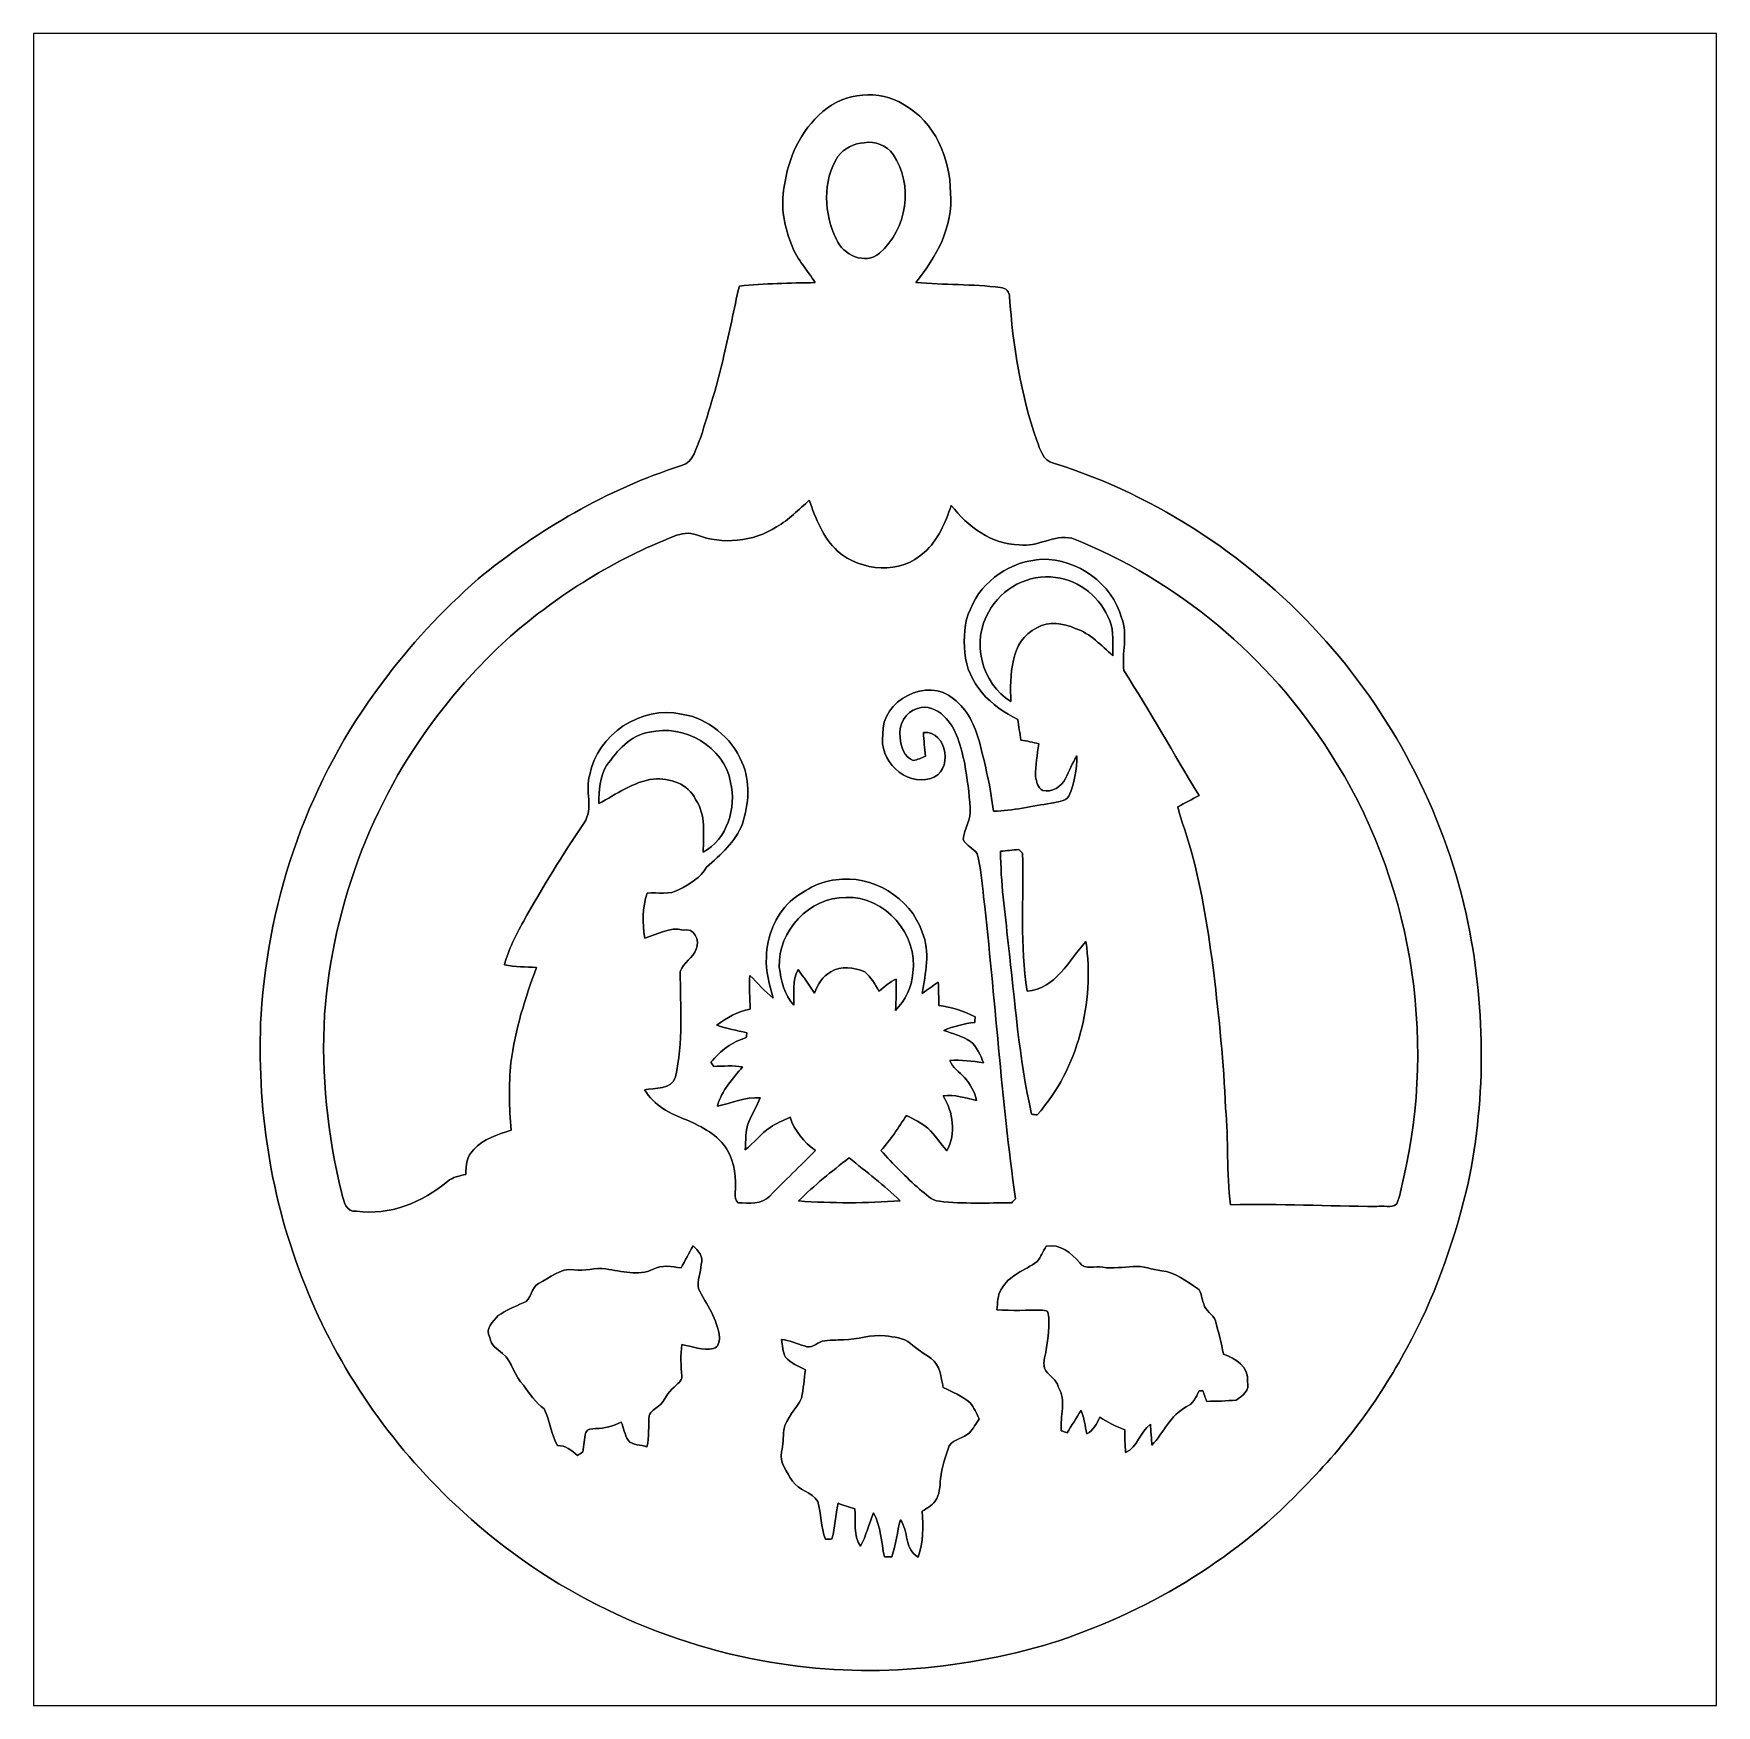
# Model space of a CAD drawing. Header units: centimetres. Extents: x -16.8 to 16.8, y -16.7 to 16.7.
import ezdxf

# ---------------------------------------------------------------- set-up
doc = ezdxf.new("R2010")
doc.units = ezdxf.units.CM
doc.header["$MEASUREMENT"] = 0
doc.layers.add('Layer 1', color=7, linetype='Continuous')

msp = doc.modelspace()

# ---------------------------------------------------------------- linework, layer by layer
at = {"layer": 'Layer 1', "color": 7}
for points, knots in [([(-16.77458, 16.66875), (-16.77458, 16.66875), (16.77458, 16.66875), (16.77458, 16.66875), (16.77458, 16.66875), (16.77458, 16.66875), (16.77458, -16.66875), (16.77458, -16.66875), (16.77458, -16.66875), (16.77458, -16.66875), (-16.77458, -16.66875), (-16.77458, -16.66875), (-16.77458, -16.66875), (-16.77458, -16.66875), (-16.77458, 16.66875), (-16.77458, 16.66875), (-16.77458, 16.66875), (-16.77458, 16.66875), (-16.77458, 16.66875), (-16.77458, 16.66875)], [0, 0, 0, 0, 0.16666667, 0.16666667, 0.16666667, 0.16666667, 0.33333333, 0.33333333, 0.33333333, 0.33333333, 0.5, 0.5, 0.5, 0.5, 0.66666667, 0.66666667, 0.66666667, 0.66666667, 1, 1, 1, 1]), ([(-1.04034, 15.11406), (-1.48061, 14.73976), (-1.73743, 14.18484), (-1.80834, 13.61722), (-1.80834, 13.61722), (-1.89301, 13.21682), (-1.79987, 12.80301), (-1.65171, 12.42871), (-1.65171, 12.42871), (-1.55011, 12.15778), (-1.34267, 11.94717), (-1.19274, 11.70376), (-1.19274, 11.70376), (-1.69721, 11.69317), (-2.20204, 11.68964), (-2.70369, 11.63355), (-2.70369, 11.63355), (-2.81905, 11.17424), (-2.89419, 10.7061), (-3.01484, 10.24784), (-3.01484, 10.24784), (-3.12879, 9.69574), (-3.31294, 9.16234), (-3.47098, 8.62224), (-3.47098, 8.62224), (-3.56553, 8.42151), (-3.61103, 8.12412), (-3.85763, 8.05603), (-3.85763, 8.05603), (-5.34176, 7.57978), (-6.70807, 6.77827), (-7.91386, 5.79755), (-7.91386, 5.79755), (-8.62118, 5.1622), (-9.28123, 4.4704), (-9.84109, 3.70064), (-9.84109, 3.70064), (-11.27443, 1.80411), (-12.08969, -0.52776), (-12.24174, -2.89384), (-12.24174, -2.89384), (-12.33417, -4.72581), (-12.05054, -6.58495), (-11.36438, -8.28957), (-11.36438, -8.28957), (-10.70434, -9.94692), (-9.66752, -11.45081), (-8.36577, -12.66966), (-8.36577, -12.66966), (-6.69255, -14.26633), (-4.54237, -15.35324), (-2.26977, -15.77516), (-2.26977, -15.77516), (-0.35278, -16.13782), (1.64712, -15.98824), (3.51226, -15.43085), (3.51226, -15.43085), (5.37563, -14.83042), (7.11447, -13.80561), (8.4769, -12.39273), (8.4769, -12.39273), (9.32039, -11.55453), (10.04641, -10.59533), (10.60344, -9.5437), (10.60344, -9.5437), (11.14813, -8.56686), (11.51537, -7.50111), (11.78842, -6.41914), (11.78842, -6.41914), (12.18636, -4.67007), (12.17718, -2.83739), (11.82793, -1.08126), (11.82793, -1.08126), (11.39649, 1.00083), (10.40059, 2.95839), (8.99407, 4.55013), (8.99407, 4.55013), (7.53851, 6.18843), (5.65079, 7.44961), (3.556, 8.10613), (3.556, 8.10613), (3.34186, 8.14987), (3.29459, 8.38094), (3.22474, 8.5538), (3.22474, 8.5538), (2.90724, 9.47526), (2.7492, 10.44575), (2.68217, 11.41589), (2.68217, 11.41589), (2.68499, 11.52172), (2.60844, 11.60216), (2.50225, 11.60639), (2.50225, 11.60639), (1.94275, 11.67765), (1.37654, 11.65437), (0.81562, 11.70552), (0.81562, 11.70552), (1.21744, 12.2107), (1.57162, 12.82382), (1.50424, 13.49446), (1.50424, 13.49446), (1.5046, 14.17637), (1.19415, 14.90768), (0.57856, 15.25199), (0.57856, 15.25199), (0.08925, 15.56597), (-0.60678, 15.49823), (-1.04034, 15.11406)], [0, 0, 0, 0, 0.03571429, 0.03571429, 0.03571429, 0.03571429, 0.07142857, 0.07142857, 0.07142857, 0.07142857, 0.10714286, 0.10714286, 0.10714286, 0.10714286, 0.14285714, 0.14285714, 0.14285714, 0.14285714, 0.17857143, 0.17857143, 0.17857143, 0.17857143, 0.21428571, 0.21428571, 0.21428571, 0.21428571, 0.25, 0.25, 0.25, 0.25, 0.28571429, 0.28571429, 0.28571429, 0.28571429, 0.32142857, 0.32142857, 0.32142857, 0.32142857, 0.35714286, 0.35714286, 0.35714286, 0.35714286, 0.39285714, 0.39285714, 0.39285714, 0.39285714, 0.42857143, 0.42857143, 0.42857143, 0.42857143, 0.46428571, 0.46428571, 0.46428571, 0.46428571, 0.5, 0.5, 0.5, 0.5, 0.53571429, 0.53571429, 0.53571429, 0.53571429, 0.57142857, 0.57142857, 0.57142857, 0.57142857, 0.60714286, 0.60714286, 0.60714286, 0.60714286, 0.64285714, 0.64285714, 0.64285714, 0.64285714, 0.67857143, 0.67857143, 0.67857143, 0.67857143, 0.71428571, 0.71428571, 0.71428571, 0.71428571, 0.75, 0.75, 0.75, 0.75, 0.78571429, 0.78571429, 0.78571429, 0.78571429, 0.82142857, 0.82142857, 0.82142857, 0.82142857, 0.85714286, 0.85714286, 0.85714286, 0.85714286, 0.89285714, 0.89285714, 0.89285714, 0.89285714, 0.92857143, 0.92857143, 0.92857143, 0.92857143, 1, 1, 1, 1]), ([(-0.21449, 14.49458), (0.00317, 14.52809), (0.23072, 14.44166), (0.35983, 14.26069), (0.35983, 14.26069), (0.77399, 13.66273), (0.64276, 12.75891), (0.08855, 12.29395), (0.08855, 12.29395), (-0.19509, 12.04419), (-0.63571, 12.25515), (-0.77011, 12.56524), (-0.77011, 12.56524), (-1.01529, 13.07253), (-1.05728, 13.72976), (-0.73872, 14.21694), (-0.73872, 14.21694), (-0.61948, 14.38381), (-0.41663, 14.48047), (-0.21449, 14.49458)], [0, 0, 0, 0, 0.16666667, 0.16666667, 0.16666667, 0.16666667, 0.33333333, 0.33333333, 0.33333333, 0.33333333, 0.5, 0.5, 0.5, 0.5, 0.66666667, 0.66666667, 0.66666667, 0.66666667, 1, 1, 1, 1]), ([(-1.96215, 6.83225), (-1.71732, 6.97548), (-1.51836, 7.17797), (-1.30951, 7.36671), (-1.30951, 7.36671), (-1.18745, 6.99735), (-1.03329, 6.61917), (-0.74436, 6.34753), (-0.74436, 6.34753), (-0.27552, 5.94289), (0.51682, 5.87551), (0.97931, 6.32319), (0.97931, 6.32319), (1.25977, 6.56837), (1.40264, 6.91621), (1.51836, 7.25981), (1.51836, 7.25981), (1.85349, 6.84636), (2.31775, 6.47524), (2.87655, 6.477), (2.87655, 6.477), (3.23885, 6.41773), (3.56658, 6.68867), (3.92359, 6.60435), (3.92359, 6.60435), (6.03567, 5.77568), (7.85213, 4.24215), (9.06956, 2.33221), (9.06956, 2.33221), (10.68529, -0.15381), (11.20881, -3.30694), (10.53289, -6.18913), (10.53289, -6.18913), (10.48949, -6.34753), (10.47256, -6.51686), (10.4013, -6.66679), (10.4013, -6.66679), (10.2997, -6.77051), (10.12296, -6.68549), (10.00231, -6.72324), (10.00231, -6.72324), (9.03182, -6.71019), (8.06132, -6.66397), (7.09013, -6.6869), (7.09013, -6.6869), (7.00087, -6.04873), (7.05485, -5.39997), (6.98959, -4.75932), (6.98959, -4.75932), (6.95713, -3.85692), (6.85694, -2.9591), (6.75464, -2.06234), (6.75464, -2.06234), (6.64916, -1.24319), (6.51898, -0.4251), (6.30308, 0.37289), (6.30308, 0.37289), (6.22441, 0.66816), (6.11046, 0.95215), (6.03567, 1.24813), (6.03567, 1.24813), (6.17643, 1.3275), (6.32037, 1.40053), (6.46112, 1.47884), (6.46112, 1.47884), (5.95383, 2.30293), (5.48499, 3.15172), (4.96182, 3.96558), (4.96182, 3.96558), (4.9149, 4.31236), (5.05037, 4.68101), (4.91702, 5.01826), (4.91702, 5.01826), (4.72899, 5.70548), (4.03789, 6.19442), (3.33199, 6.18702), (3.33199, 6.18702), (2.72027, 6.15421), (2.12901, 5.77109), (1.90218, 5.19218), (1.90218, 5.19218), (1.77306, 4.92301), (1.76742, 4.61786), (1.79105, 4.32611), (1.79105, 4.32611), (1.83621, 3.71757), (2.3181, 3.23638), (2.84974, 2.99332), (2.84974, 2.99332), (2.86561, 2.85538), (2.88643, 2.71674), (2.91077, 2.57986), (2.91077, 2.57986), (3.02895, 2.56046), (3.15031, 2.53859), (3.26602, 2.50437), (3.26602, 2.50437), (3.23779, 2.28988), (3.19123, 2.07433), (3.20216, 1.85667), (3.20216, 1.85667), (3.22016, 1.75401), (3.2445, 1.62878), (3.34504, 1.5748), (3.34504, 1.5748), (3.52707, 1.5307), (3.72181, 1.64571), (3.79518, 1.81222), (3.79518, 1.81222), (3.87033, 1.96427), (3.93912, 2.11984), (4.02343, 2.2673), (4.02343, 2.2673), (4.02343, 1.99284), (3.97581, 1.71344), (3.86468, 1.46191), (3.86468, 1.46191), (3.79518, 1.34197), (3.63361, 1.35643), (3.51402, 1.32115), (3.51402, 1.32115), (3.1302, 1.26647), (2.74955, 1.16805), (2.36008, 1.16381), (2.36008, 1.16381), (2.30858, 1.63089), (2.1971, 2.08844), (2.08174, 2.54282), (2.08174, 2.54282), (1.9939, 2.86773), (1.84503, 3.19652), (1.56633, 3.40042), (1.56633, 3.40042), (1.06327, 3.85092), (0.11183, 3.37397), (0.15875, 2.6984), (0.15875, 2.6984), (0.06421, 2.18652), (0.59902, 1.65841), (1.11019, 1.81645), (1.11019, 1.81645), (1.56916, 1.93005), (1.44498, 2.78483), (0.96591, 2.72909), (0.96591, 2.72909), (0.97437, 2.57351), (0.98884, 2.41688), (1.00506, 2.26201), (1.00506, 2.26201), (0.92569, 2.22779), (0.84772, 2.18722), (0.76165, 2.17487), (0.76165, 2.17487), (0.57856, 2.2412), (0.51329, 2.45322), (0.50447, 2.62961), (0.50447, 2.62961), (0.45438, 2.87302), (0.60466, 3.14784), (0.84984, 3.2131), (0.84984, 3.2131), (1.03293, 3.28471), (1.23649, 3.19017), (1.36878, 3.06176), (1.36878, 3.06176), (1.63336, 2.81411), (1.71626, 2.44475), (1.78929, 2.10467), (1.78929, 2.10467), (1.83727, 1.81398), (1.8796, 1.52153), (1.89583, 1.22731), (1.89583, 1.22731), (1.92722, 1.00189), (1.76953, 0.81633), (1.76001, 0.59655), (1.76001, 0.59655), (1.82386, 0.47554), (1.95792, 0.4191), (2.04011, 0.31433), (2.04011, 0.31433), (2.1149, 0.03281), (2.13325, -0.25929), (2.1657, -0.54786), (2.1657, -0.54786), (2.39571, -2.55341), (2.51919, -4.57059), (2.80106, -6.57013), (2.80106, -6.57013), (2.77566, -6.59518), (2.75026, -6.62058), (2.72556, -6.64633), (2.72556, -6.64633), (2.24543, -6.6481), (1.76354, -6.66997), (1.28587, -6.61741), (1.28587, -6.61741), (1.12324, -6.60435), (1.01247, -6.46677), (0.89041, -6.37716), (0.89041, -6.37716), (0.61701, -6.13481), (0.35878, -5.87446), (0.11677, -5.60105), (0.11677, -5.60105), (0.31644, -5.39221), (0.46461, -5.14421), (0.62653, -4.90679), (0.62653, -4.90679), (0.77541, -4.97769), (0.92075, -5.05601), (1.05375, -5.15514), (1.05375, -5.15514), (1.19239, -5.2959), (1.30634, -5.45712), (1.43051, -5.61093), (1.43051, -5.61093), (1.62454, -5.26133), (1.55646, -4.84223), (1.35961, -4.51132), (1.35961, -4.51132), (1.58856, -4.48557), (1.80658, -4.55577), (2.02494, -4.60869), (2.02494, -4.60869), (1.98931, -4.43583), (1.89865, -4.27637), (1.78153, -4.1462), (1.78153, -4.1462), (1.68487, -4.03472), (1.5427, -3.95464), (1.49472, -3.80824), (1.49472, -3.80824), (1.71732, -3.7973), (1.94098, -3.81459), (2.16006, -3.85586), (2.16006, -3.85586), (2.10891, -3.69605), (2.03024, -3.53871), (1.90147, -3.42829), (1.90147, -3.42829), (1.74413, -3.31364), (1.54658, -3.28295), (1.37054, -3.20746), (1.37054, -3.20746), (1.56704, -3.12279), (1.778, -3.07904), (1.98896, -3.04835), (1.98896, -3.04835), (1.99108, -3.02084), (1.99566, -2.9658), (1.99778, -2.93829), (1.99778, -2.93829), (1.77059, -2.81764), (1.52471, -2.74355), (1.27, -2.71145), (1.27, -2.71145), (1.26859, -2.55693), (1.27282, -2.40312), (1.25871, -2.24931), (1.25871, -2.24931), (1.14723, -2.31669), (1.04599, -2.39924), (0.93733, -2.47086), (0.93733, -2.47086), (1.00859, -2.0701), (1.10808, -1.64112), (0.94051, -1.25024), (0.94051, -1.25024), (0.71155, -0.55598), (-0.06138, -0.09666), (-0.78034, -0.20673), (-0.78034, -0.20673), (-1.12395, -0.23601), (-1.42734, -0.42933), (-1.69298, -0.63535), (-1.69298, -0.63535), (-1.98614, -0.92534), (-2.15547, -1.33562), (-2.16429, -1.74731), (-2.16429, -1.74731), (-2.19181, -2.02883), (-2.09832, -2.30011), (-2.02812, -2.56857), (-2.02812, -2.56857), (-2.19781, -2.43099), (-2.33786, -2.26166), (-2.49731, -2.11349), (-2.49731, -2.11349), (-2.51354, -2.33751), (-2.49379, -2.56187), (-2.4892, -2.78624), (-2.4892, -2.78624), (-2.73473, -2.83316), (-2.95945, -2.95063), (-3.15242, -3.10762), (-3.15242, -3.10762), (-2.95875, -3.17676), (-2.75414, -3.20746), (-2.55482, -3.25684), (-2.55482, -3.25684), (-2.55764, -3.28048), (-2.56293, -3.32775), (-2.56575, -3.35139), (-2.56575, -3.35139), (-2.84762, -3.43394), (-3.08469, -3.61844), (-3.27166, -3.8414), (-3.27166, -3.8414), (-3.2579, -3.86256), (-3.23074, -3.9049), (-3.21733, -3.92642), (-3.21733, -3.92642), (-3.02542, -3.91971), (-2.8321, -3.90842), (-2.64089, -3.93312), (-2.64089, -3.93312), (-2.83316, -4.17654), (-3.06529, -4.40619), (-3.13937, -4.7177), (-3.13937, -4.7177), (-2.8575, -4.65772), (-2.58304, -4.53319), (-2.28918, -4.55189), (-2.28918, -4.55189), (-2.35162, -4.71805), (-2.44581, -4.86974), (-2.51566, -5.03237), (-2.51566, -5.03237), (-2.59256, -5.20771), (-2.56963, -5.4042), (-2.58657, -5.59047), (-2.58657, -5.59047), (-2.41159, -5.45183), (-2.27401, -5.27191), (-2.09197, -5.14209), (-2.09197, -5.14209), (-1.96497, -5.06307), (-1.82809, -5.00098), (-1.69192, -4.93995), (-1.69192, -4.93995), (-1.60796, -5.21547), (-1.41288, -5.43454), (-1.1871, -5.60634), (-1.1871, -5.60634), (-1.48978, -5.90868), (-1.79811, -6.20571), (-2.09762, -6.51122), (-2.09762, -6.51122), (-2.25743, -6.6802), (-2.51707, -6.65903), (-2.72803, -6.64563), (-2.72803, -6.64563), (-2.78342, -6.60012), (-2.79224, -6.52709), (-2.78694, -6.46042), (-2.78694, -6.46042), (-2.76895, -6.16444), (-2.78589, -5.85047), (-2.94816, -5.59223), (-2.94816, -5.59223), (-3.12138, -5.28743), (-3.45158, -5.13292), (-3.75708, -4.99251), (-3.75708, -4.99251), (-4.08305, -4.87398), (-4.41149, -4.70006), (-4.59458, -4.39279), (-4.59458, -4.39279), (-4.39279, -4.35398), (-4.05377, -4.39561), (-3.97722, -4.13632), (-3.97722, -4.13632), (-3.82341, -3.44699), (-3.87879, -2.73226), (-3.88408, -2.032), (-3.88408, -2.032), (-3.81917, -1.85879), (-3.62867, -1.76354), (-3.56235, -1.58856), (-3.56235, -1.58856), (-3.48509, -1.4164), (-3.60539, -1.15182), (-3.82623, -1.20756), (-3.82623, -1.20756), (-4.09716, -1.13242), (-4.3374, -1.29893), (-4.58788, -1.36772), (-4.58788, -1.36772), (-4.64326, -1.06715), (-4.63762, -0.76094), (-4.54096, -0.4699), (-4.54096, -0.4699), (-4.32894, -0.45438), (-4.0954, -0.514), (-3.90172, -0.39934), (-3.90172, -0.39934), (-3.69323, -0.28857), (-3.47557, -0.16828), (-3.35844, 0.04727), (-3.35844, 0.04727), (-3.07728, 0.29598), (-2.77813, 0.54928), (-2.64301, 0.91299), (-2.64301, 0.91299), (-2.51601, 1.30387), (-2.47544, 1.75648), (-2.65606, 2.13819), (-2.65606, 2.13819), (-2.85715, 2.63243), (-3.32811, 3.01766), (-3.85657, 3.09915), (-3.85657, 3.09915), (-4.65808, 3.27625), (-5.54179, 2.69734), (-5.68784, 1.8856), (-5.68784, 1.8856), (-5.79367, 1.57939), (-5.59894, 1.21073), (-5.80073, 0.93345), (-5.80073, 0.93345), (-6.23147, 0.29422), (-6.63222, -0.36548), (-7.00969, -1.03752), (-7.00969, -1.03752), (-7.16209, -1.31163), (-7.30814, -1.59244), (-7.38576, -1.8983), (-7.38576, -1.8983), (-7.17726, -1.94486), (-6.96242, -1.94345), (-6.7497, -1.95227), (-6.7497, -1.95227), (-6.97548, -2.56822), (-7.1755, -3.19864), (-7.26123, -3.85127), (-7.26123, -3.85127), (-7.30038, -4.2986), (-7.29368, -4.7498), (-7.25734, -5.19712), (-7.25734, -5.19712), (-7.51946, -5.29061), (-7.81085, -5.36046), (-7.99677, -5.58518), (-7.99677, -5.58518), (-8.14388, -5.70653), (-8.16293, -5.90374), (-8.15516, -6.08118), (-8.15516, -6.08118), (-8.28287, -6.1087), (-8.41975, -6.13198), (-8.52029, -6.22229), (-8.52029, -6.22229), (-9.0237, -6.63399), (-9.67528, -6.90986), (-10.33639, -6.8132), (-10.33639, -6.8132), (-10.54982, -6.84424), (-10.59427, -6.60894), (-10.63025, -6.46359), (-10.63025, -6.46359), (-10.91883, -5.29978), (-11.043, -4.09222), (-10.97492, -2.89419), (-10.97492, -2.89419), (-10.81158, -0.65934), (-9.96879, 1.52365), (-8.56509, 3.27272), (-8.56509, 3.27272), (-8.17351, 3.77014), (-7.73148, 4.22593), (-7.26722, 4.65596), (-7.26722, 4.65596), (-6.29708, 5.48887), (-5.19677, 6.18208), (-4.00226, 6.64563), (-4.00226, 6.64563), (-3.86256, 6.70631), (-3.70381, 6.72747), (-3.55847, 6.67314), (-3.55847, 6.67314), (-3.0413, 6.47206), (-2.42923, 6.5338), (-1.96215, 6.83225)], [0, 0, 0, 0, 0.00819672, 0.00819672, 0.00819672, 0.00819672, 0.01639344, 0.01639344, 0.01639344, 0.01639344, 0.02459016, 0.02459016, 0.02459016, 0.02459016, 0.03278689, 0.03278689, 0.03278689, 0.03278689, 0.04098361, 0.04098361, 0.04098361, 0.04098361, 0.04918033, 0.04918033, 0.04918033, 0.04918033, 0.05737705, 0.05737705, 0.05737705, 0.05737705, 0.06557377, 0.06557377, 0.06557377, 0.06557377, 0.07377049, 0.07377049, 0.07377049, 0.07377049, 0.08196721, 0.08196721, 0.08196721, 0.08196721, 0.09016393, 0.09016393, 0.09016393, 0.09016393, 0.09836066, 0.09836066, 0.09836066, 0.09836066, 0.10655738, 0.10655738, 0.10655738, 0.10655738, 0.1147541, 0.1147541, 0.1147541, 0.1147541, 0.12295082, 0.12295082, 0.12295082, 0.12295082, 0.13114754, 0.13114754, 0.13114754, 0.13114754, 0.13934426, 0.13934426, 0.13934426, 0.13934426, 0.14754098, 0.14754098, 0.14754098, 0.14754098, 0.1557377, 0.1557377, 0.1557377, 0.1557377, 0.16393443, 0.16393443, 0.16393443, 0.16393443, 0.17213115, 0.17213115, 0.17213115, 0.17213115, 0.18032787, 0.18032787, 0.18032787, 0.18032787, 0.18852459, 0.18852459, 0.18852459, 0.18852459, 0.19672131, 0.19672131, 0.19672131, 0.19672131, 0.20491803, 0.20491803, 0.20491803, 0.20491803, 0.21311475, 0.21311475, 0.21311475, 0.21311475, 0.22131148, 0.22131148, 0.22131148, 0.22131148, 0.2295082, 0.2295082, 0.2295082, 0.2295082, 0.23770492, 0.23770492, 0.23770492, 0.23770492, 0.24590164, 0.24590164, 0.24590164, 0.24590164, 0.25409836, 0.25409836, 0.25409836, 0.25409836, 0.26229508, 0.26229508, 0.26229508, 0.26229508, 0.2704918, 0.2704918, 0.2704918, 0.2704918, 0.27868852, 0.27868852, 0.27868852, 0.27868852, 0.28688525, 0.28688525, 0.28688525, 0.28688525, 0.29508197, 0.29508197, 0.29508197, 0.29508197, 0.30327869, 0.30327869, 0.30327869, 0.30327869, 0.31147541, 0.31147541, 0.31147541, 0.31147541, 0.31967213, 0.31967213, 0.31967213, 0.31967213, 0.32786885, 0.32786885, 0.32786885, 0.32786885, 0.33606557, 0.33606557, 0.33606557, 0.33606557, 0.3442623, 0.3442623, 0.3442623, 0.3442623, 0.35245902, 0.35245902, 0.35245902, 0.35245902, 0.36065574, 0.36065574, 0.36065574, 0.36065574, 0.36885246, 0.36885246, 0.36885246, 0.36885246, 0.37704918, 0.37704918, 0.37704918, 0.37704918, 0.3852459, 0.3852459, 0.3852459, 0.3852459, 0.39344262, 0.39344262, 0.39344262, 0.39344262, 0.40163934, 0.40163934, 0.40163934, 0.40163934, 0.40983607, 0.40983607, 0.40983607, 0.40983607, 0.41803279, 0.41803279, 0.41803279, 0.41803279, 0.42622951, 0.42622951, 0.42622951, 0.42622951, 0.43442623, 0.43442623, 0.43442623, 0.43442623, 0.44262295, 0.44262295, 0.44262295, 0.44262295, 0.45081967, 0.45081967, 0.45081967, 0.45081967, 0.45901639, 0.45901639, 0.45901639, 0.45901639, 0.46721311, 0.46721311, 0.46721311, 0.46721311, 0.47540984, 0.47540984, 0.47540984, 0.47540984, 0.48360656, 0.48360656, 0.48360656, 0.48360656, 0.49180328, 0.49180328, 0.49180328, 0.49180328, 0.5, 0.5, 0.5, 0.5, 0.50819672, 0.50819672, 0.50819672, 0.50819672, 0.51639344, 0.51639344, 0.51639344, 0.51639344, 0.52459016, 0.52459016, 0.52459016, 0.52459016, 0.53278689, 0.53278689, 0.53278689, 0.53278689, 0.54098361, 0.54098361, 0.54098361, 0.54098361, 0.54918033, 0.54918033, 0.54918033, 0.54918033, 0.55737705, 0.55737705, 0.55737705, 0.55737705, 0.56557377, 0.56557377, 0.56557377, 0.56557377, 0.57377049, 0.57377049, 0.57377049, 0.57377049, 0.58196721, 0.58196721, 0.58196721, 0.58196721, 0.59016393, 0.59016393, 0.59016393, 0.59016393, 0.59836066, 0.59836066, 0.59836066, 0.59836066, 0.60655738, 0.60655738, 0.60655738, 0.60655738, 0.6147541, 0.6147541, 0.6147541, 0.6147541, 0.62295082, 0.62295082, 0.62295082, 0.62295082, 0.63114754, 0.63114754, 0.63114754, 0.63114754, 0.63934426, 0.63934426, 0.63934426, 0.63934426, 0.64754098, 0.64754098, 0.64754098, 0.64754098, 0.6557377, 0.6557377, 0.6557377, 0.6557377, 0.66393443, 0.66393443, 0.66393443, 0.66393443, 0.67213115, 0.67213115, 0.67213115, 0.67213115, 0.68032787, 0.68032787, 0.68032787, 0.68032787, 0.68852459, 0.68852459, 0.68852459, 0.68852459, 0.69672131, 0.69672131, 0.69672131, 0.69672131, 0.70491803, 0.70491803, 0.70491803, 0.70491803, 0.71311475, 0.71311475, 0.71311475, 0.71311475, 0.72131148, 0.72131148, 0.72131148, 0.72131148, 0.7295082, 0.7295082, 0.7295082, 0.7295082, 0.73770492, 0.73770492, 0.73770492, 0.73770492, 0.74590164, 0.74590164, 0.74590164, 0.74590164, 0.75409836, 0.75409836, 0.75409836, 0.75409836, 0.76229508, 0.76229508, 0.76229508, 0.76229508, 0.7704918, 0.7704918, 0.7704918, 0.7704918, 0.77868852, 0.77868852, 0.77868852, 0.77868852, 0.78688525, 0.78688525, 0.78688525, 0.78688525, 0.79508197, 0.79508197, 0.79508197, 0.79508197, 0.80327869, 0.80327869, 0.80327869, 0.80327869, 0.81147541, 0.81147541, 0.81147541, 0.81147541, 0.81967213, 0.81967213, 0.81967213, 0.81967213, 0.82786885, 0.82786885, 0.82786885, 0.82786885, 0.83606557, 0.83606557, 0.83606557, 0.83606557, 0.8442623, 0.8442623, 0.8442623, 0.8442623, 0.85245902, 0.85245902, 0.85245902, 0.85245902, 0.86065574, 0.86065574, 0.86065574, 0.86065574, 0.86885246, 0.86885246, 0.86885246, 0.86885246, 0.87704918, 0.87704918, 0.87704918, 0.87704918, 0.8852459, 0.8852459, 0.8852459, 0.8852459, 0.89344262, 0.89344262, 0.89344262, 0.89344262, 0.90163934, 0.90163934, 0.90163934, 0.90163934, 0.90983607, 0.90983607, 0.90983607, 0.90983607, 0.91803279, 0.91803279, 0.91803279, 0.91803279, 0.92622951, 0.92622951, 0.92622951, 0.92622951, 0.93442623, 0.93442623, 0.93442623, 0.93442623, 0.94262295, 0.94262295, 0.94262295, 0.94262295, 0.95081967, 0.95081967, 0.95081967, 0.95081967, 0.95901639, 0.95901639, 0.95901639, 0.95901639, 0.96721311, 0.96721311, 0.96721311, 0.96721311, 0.97540984, 0.97540984, 0.97540984, 0.97540984, 0.98360656, 0.98360656, 0.98360656, 0.98360656, 1, 1, 1, 1]), ([(2.2673, 5.14174), (2.52271, 5.60599), (3.06705, 5.90479), (3.59798, 5.82507), (3.59798, 5.82507), (4.08552, 5.76968), (4.50603, 5.41196), (4.67995, 4.9597), (4.67995, 4.9597), (4.77026, 4.73957), (4.72652, 4.49474), (4.74239, 4.26332), (4.74239, 4.26332), (4.50885, 4.46405), (4.29683, 4.71135), (3.9938, 4.80554), (3.9938, 4.80554), (3.75426, 4.91208), (3.46357, 4.96746), (3.22862, 4.81612), (3.22862, 4.81612), (2.68287, 4.55895), (2.69557, 3.86045), (2.70792, 3.34857), (2.70792, 3.34857), (2.12161, 3.71122), (1.91452, 4.55119), (2.2673, 5.14174)], [0, 0, 0, 0, 0.125, 0.125, 0.125, 0.125, 0.25, 0.25, 0.25, 0.25, 0.375, 0.375, 0.375, 0.375, 0.5, 0.5, 0.5, 0.5, 0.625, 0.625, 0.625, 0.625, 0.75, 0.75, 0.75, 0.75, 1, 1, 1, 1]), ([(-4.49651, 2.73614), (-3.81282, 2.90971), (-3.00073, 2.4511), (-2.87937, 1.73637), (-2.87937, 1.73637), (-2.75519, 1.22626), (-2.94922, 0.60607), (-3.42336, 0.34396), (-3.42336, 0.34396), (-3.423, 0.69603), (-3.36585, 1.08903), (-3.57576, 1.39771), (-3.57576, 1.39771), (-3.72075, 1.70533), (-4.09575, 1.83268), (-4.4136, 1.80411), (-4.4136, 1.80411), (-4.82212, 1.75225), (-5.15197, 1.4986), (-5.50757, 1.31657), (-5.50757, 1.31657), (-5.49522, 1.57233), (-5.49945, 1.84997), (-5.35093, 2.07222), (-5.35093, 2.07222), (-5.14174, 2.3682), (-4.87998, 2.68076), (-4.49651, 2.73614)], [0, 0, 0, 0, 0.125, 0.125, 0.125, 0.125, 0.25, 0.25, 0.25, 0.25, 0.375, 0.375, 0.375, 0.375, 0.5, 0.5, 0.5, 0.5, 0.625, 0.625, 0.625, 0.625, 0.75, 0.75, 0.75, 0.75, 1, 1, 1, 1]), ([(2.50437, 0.3623), (2.62326, 0.37536), (2.74638, 0.38594), (2.86632, 0.4004), (2.86632, 0.4004), (2.89101, 0.37606), (2.91641, 0.35172), (2.94146, 0.32703), (2.94146, 0.32703), (2.96757, -0.58949), (2.88502, -1.51377), (3.03177, -2.42358), (3.03177, -2.42358), (3.59869, -2.38513), (3.86644, -1.80869), (4.20617, -1.43581), (4.20617, -1.43581), (4.37868, -2.65501), (4.05589, -3.95852), (3.23462, -4.89268), (3.23462, -4.89268), (3.20675, -4.89021), (3.15136, -4.88491), (3.12349, -4.88244), (3.12349, -4.88244), (2.86773, -3.76096), (2.79083, -2.60914), (2.65536, -1.46932), (2.65536, -1.46932), (2.59397, -0.86007), (2.50296, -0.25083), (2.50437, 0.3623)], [0, 0, 0, 0, 0.11111111, 0.11111111, 0.11111111, 0.11111111, 0.22222222, 0.22222222, 0.22222222, 0.22222222, 0.33333333, 0.33333333, 0.33333333, 0.33333333, 0.44444444, 0.44444444, 0.44444444, 0.44444444, 0.55555556, 0.55555556, 0.55555556, 0.55555556, 0.66666667, 0.66666667, 0.66666667, 0.66666667, 0.77777778, 0.77777778, 0.77777778, 0.77777778, 1, 1, 1, 1]), ([(-1.90888, -1.94522), (-1.93463, -1.22414), (-1.3081, -0.54786), (-0.58067, -0.55704), (-0.58067, -0.55704), (0.19614, -0.52388), (0.87066, -1.29928), (0.75389, -2.06375), (0.75389, -2.06375), (0.74471, -2.34879), (0.59866, -2.60985), (0.40605, -2.8134), (0.40605, -2.8134), (0.42474, -2.60456), (0.42968, -2.39501), (0.42051, -2.18581), (0.42051, -2.18581), (0.29281, -2.24508), (0.18803, -2.34033), (0.07938, -2.42746), (0.07938, -2.42746), (0, -2.28847), (-0.08114, -2.14348), (-0.20496, -2.03976), (-0.20496, -2.03976), (-0.41628, -1.9558), (-0.68227, -1.905), (-0.88194, -2.04329), (-0.88194, -2.04329), (-1.05057, -2.12796), (-1.14018, -2.29799), (-1.20756, -2.46486), (-1.20756, -2.46486), (-1.31516, -2.30717), (-1.41711, -2.1463), (-1.53494, -1.99637), (-1.53494, -1.99637), (-1.65241, -2.21439), (-1.60867, -2.46874), (-1.61749, -2.70616), (-1.61749, -2.70616), (-1.8094, -2.50084), (-1.87325, -2.21474), (-1.90888, -1.94522)], [0, 0, 0, 0, 0.08333333, 0.08333333, 0.08333333, 0.08333333, 0.16666667, 0.16666667, 0.16666667, 0.16666667, 0.25, 0.25, 0.25, 0.25, 0.33333333, 0.33333333, 0.33333333, 0.33333333, 0.41666667, 0.41666667, 0.41666667, 0.41666667, 0.5, 0.5, 0.5, 0.5, 0.58333333, 0.58333333, 0.58333333, 0.58333333, 0.66666667, 0.66666667, 0.66666667, 0.66666667, 0.75, 0.75, 0.75, 0.75, 0.83333333, 0.83333333, 0.83333333, 0.83333333, 1, 1, 1, 1]), ([(-1.52576, -6.60859), (-1.20862, -6.30096), (-0.86783, -6.01627), (-0.51329, -5.75275), (-0.51329, -5.75275), (-0.17039, -6.03074), (0.1838, -6.29779), (0.50094, -6.60576), (0.50094, -6.60576), (-0.17216, -6.65727), (-0.85302, -6.66009), (-1.52576, -6.60859)], [0, 0, 0, 0, 0.25, 0.25, 0.25, 0.25, 0.5, 0.5, 0.5, 0.5, 1, 1, 1, 1]), ([(-3.6255, -7.50182), (-3.53166, -7.60412), (-3.40043, -7.71596), (-3.46463, -7.87717), (-3.46463, -7.87717), (-3.47345, -8.03875), (-3.54542, -8.19891), (-3.51896, -8.36083), (-3.51896, -8.36083), (-3.35809, -8.67234), (-3.13302, -8.96973), (-3.10056, -9.33132), (-3.10056, -9.33132), (-3.10339, -9.41634), (-3.11961, -9.53488), (-3.22227, -9.55181), (-3.22227, -9.55181), (-3.43288, -9.59873), (-3.64596, -9.51054), (-3.85269, -9.47561), (-3.85269, -9.47561), (-3.87985, -9.68516), (-3.86644, -9.89612), (-3.85198, -10.10603), (-3.85198, -10.10603), (-3.84634, -10.2048), (-3.9437, -10.25948), (-4.00509, -10.32016), (-4.00509, -10.32016), (-4.13738, -10.42388), (-4.18536, -10.59956), (-4.31941, -10.70187), (-4.31941, -10.70187), (-4.38185, -10.76078), (-4.4764, -10.80135), (-4.50215, -10.88954), (-4.50215, -10.88954), (-4.52155, -11.09698), (-4.49721, -11.31076), (-4.5466, -11.51608), (-4.5466, -11.51608), (-4.66161, -11.46528), (-4.83517, -11.49279), (-4.92407, -11.38308), (-4.92407, -11.38308), (-4.9911, -11.2709), (-5.01227, -11.13931), (-5.05848, -11.01866), (-5.05848, -11.01866), (-5.21547, -11.10368), (-5.39115, -11.14496), (-5.5693, -11.14813), (-5.5693, -11.14813), (-5.63915, -11.15413), (-5.73828, -11.14742), (-5.76792, -11.22751), (-5.76792, -11.22751), (-5.79296, -11.35486), (-5.81166, -11.48397), (-5.82436, -11.61486), (-5.82436, -11.61486), (-5.86034, -11.63849), (-5.89633, -11.66248), (-5.93231, -11.68647), (-5.93231, -11.68647), (-6.04661, -11.58416), (-6.17044, -11.48362), (-6.33201, -11.48927), (-6.33201, -11.48927), (-6.45866, -11.25961), (-6.47771, -10.98762), (-6.59518, -10.75725), (-6.59518, -10.75725), (-6.76451, -10.62708), (-6.88552, -10.4581), (-7.00511, -10.28524), (-7.00511, -10.28524), (-7.19667, -10.10885), (-7.22348, -9.82063), (-7.42386, -9.65271), (-7.42386, -9.65271), (-7.5251, -9.56063), (-7.67186, -9.49184), (-7.67609, -9.33168), (-7.67609, -9.33168), (-7.79039, -9.15247), (-7.61153, -9.017), (-7.51029, -8.89741), (-7.51029, -8.89741), (-7.3593, -8.78875), (-7.18397, -8.7182), (-7.01463, -8.64341), (-7.01463, -8.64341), (-6.83824, -8.5852), (-6.86611, -8.33755), (-6.70772, -8.25465), (-6.70772, -8.25465), (-6.48335, -8.15199), (-6.27063, -7.93432), (-6.00357, -7.9823), (-6.00357, -7.9823), (-5.78979, -8.02217), (-5.57777, -7.92798), (-5.36504, -7.96466), (-5.36504, -7.96466), (-5.05672, -8.00876), (-4.72264, -8.11812), (-4.42524, -7.97101), (-4.42524, -7.97101), (-4.2485, -7.88035), (-4.05095, -7.91457), (-3.86468, -7.94526), (-3.86468, -7.94526), (-3.78566, -7.79709), (-3.70593, -7.64928), (-3.6255, -7.50182)], [0, 0, 0, 0, 0.03333333, 0.03333333, 0.03333333, 0.03333333, 0.06666667, 0.06666667, 0.06666667, 0.06666667, 0.1, 0.1, 0.1, 0.1, 0.13333333, 0.13333333, 0.13333333, 0.13333333, 0.16666667, 0.16666667, 0.16666667, 0.16666667, 0.2, 0.2, 0.2, 0.2, 0.23333333, 0.23333333, 0.23333333, 0.23333333, 0.26666667, 0.26666667, 0.26666667, 0.26666667, 0.3, 0.3, 0.3, 0.3, 0.33333333, 0.33333333, 0.33333333, 0.33333333, 0.36666667, 0.36666667, 0.36666667, 0.36666667, 0.4, 0.4, 0.4, 0.4, 0.43333333, 0.43333333, 0.43333333, 0.43333333, 0.46666667, 0.46666667, 0.46666667, 0.46666667, 0.5, 0.5, 0.5, 0.5, 0.53333333, 0.53333333, 0.53333333, 0.53333333, 0.56666667, 0.56666667, 0.56666667, 0.56666667, 0.6, 0.6, 0.6, 0.6, 0.63333333, 0.63333333, 0.63333333, 0.63333333, 0.66666667, 0.66666667, 0.66666667, 0.66666667, 0.7, 0.7, 0.7, 0.7, 0.73333333, 0.73333333, 0.73333333, 0.73333333, 0.76666667, 0.76666667, 0.76666667, 0.76666667, 0.8, 0.8, 0.8, 0.8, 0.83333333, 0.83333333, 0.83333333, 0.83333333, 0.86666667, 0.86666667, 0.86666667, 0.86666667, 0.9, 0.9, 0.9, 0.9, 0.93333333, 0.93333333, 0.93333333, 0.93333333, 1, 1, 1, 1]), ([(3.41312, -7.50993), (3.68829, -7.46337), (3.91971, -7.64716), (4.08093, -7.84648), (4.08093, -7.84648), (4.19382, -7.98724), (4.38891, -7.90187), (4.5406, -7.9315), (4.5406, -7.9315), (4.7431, -7.96925), (4.94665, -7.92092), (5.14985, -7.91986), (5.14985, -7.91986), (5.34352, -7.89658), (5.52485, -7.97948), (5.71359, -8.00453), (5.71359, -8.00453), (5.99193, -8.02358), (6.20571, -8.21478), (6.43149, -8.35519), (6.43149, -8.35519), (6.52427, -8.4261), (6.50663, -8.56756), (6.55461, -8.6614), (6.55461, -8.6614), (6.57719, -8.80745), (6.74405, -8.86389), (6.7878, -8.99901), (6.7878, -8.99901), (6.84636, -9.21949), (6.90492, -9.43998), (6.94796, -9.66435), (6.94796, -9.66435), (7.18114, -9.74443), (7.46301, -9.9247), (7.42527, -10.21327), (7.42527, -10.21327), (7.4803, -10.38366), (7.3219, -10.5029), (7.19914, -10.58086), (7.19914, -10.58086), (7.00476, -10.60062), (6.81037, -10.60168), (6.61635, -10.60697), (6.61635, -10.60697), (6.58848, -10.53536), (6.56131, -10.46374), (6.5338, -10.39248), (6.5338, -10.39248), (6.51545, -10.39424), (6.47876, -10.39742), (6.46042, -10.39918), (6.46042, -10.39918), (6.40433, -10.52442), (6.33906, -10.65671), (6.20712, -10.71668), (6.20712, -10.71668), (5.88821, -10.88214), (5.75592, -11.2335), (5.51921, -11.48292), (5.51921, -11.48292), (5.51286, -11.37814), (5.49945, -11.16859), (5.4931, -11.06382), (5.4931, -11.06382), (5.27861, -11.21128), (5.24263, -11.51608), (4.99639, -11.62756), (4.99639, -11.62756), (4.98616, -11.47516), (4.97875, -11.32311), (4.98193, -11.17106), (4.98193, -11.17106), (4.80624, -11.10862), (4.63973, -11.0236), (4.48204, -10.92447), (4.48204, -10.92447), (4.4196, -11.05182), (4.35328, -11.18623), (4.22134, -11.25502), (4.22134, -11.25502), (4.18888, -11.09874), (4.17513, -10.93646), (4.1088, -10.78971), (4.1088, -10.78971), (4.01391, -10.93646), (3.92359, -11.08675), (3.8294, -11.23421), (3.8294, -11.23421), (3.7906, -11.2201), (3.75214, -11.20669), (3.71369, -11.19329), (3.71369, -11.19329), (3.68688, -10.90119), (3.81847, -10.58757), (3.65443, -10.31734), (3.65443, -10.31734), (3.62338, -10.17199), (3.48791, -10.10567), (3.40289, -9.99949), (3.40289, -9.99949), (3.32564, -9.8619), (3.39584, -9.71797), (3.41454, -9.57862), (3.41454, -9.57862), (3.44487, -9.33909), (3.49426, -9.0932), (3.45369, -8.8519), (3.45369, -8.8519), (3.45158, -8.79052), (3.38667, -8.79546), (3.34257, -8.79016), (3.34257, -8.79016), (3.03742, -8.78381), (2.73226, -8.80463), (2.42817, -8.77888), (2.42817, -8.77888), (2.45075, -8.64411), (2.43628, -8.49312), (2.51601, -8.37389), (2.51601, -8.37389), (2.66347, -8.09131), (2.98944, -7.995), (3.23356, -7.81967), (3.23356, -7.81967), (3.30835, -7.72654), (3.35104, -7.61153), (3.41312, -7.50993)], [0, 0, 0, 0, 0.03030303, 0.03030303, 0.03030303, 0.03030303, 0.06060606, 0.06060606, 0.06060606, 0.06060606, 0.09090909, 0.09090909, 0.09090909, 0.09090909, 0.12121212, 0.12121212, 0.12121212, 0.12121212, 0.15151515, 0.15151515, 0.15151515, 0.15151515, 0.18181818, 0.18181818, 0.18181818, 0.18181818, 0.21212121, 0.21212121, 0.21212121, 0.21212121, 0.24242424, 0.24242424, 0.24242424, 0.24242424, 0.27272727, 0.27272727, 0.27272727, 0.27272727, 0.3030303, 0.3030303, 0.3030303, 0.3030303, 0.33333333, 0.33333333, 0.33333333, 0.33333333, 0.36363636, 0.36363636, 0.36363636, 0.36363636, 0.39393939, 0.39393939, 0.39393939, 0.39393939, 0.42424242, 0.42424242, 0.42424242, 0.42424242, 0.45454545, 0.45454545, 0.45454545, 0.45454545, 0.48484848, 0.48484848, 0.48484848, 0.48484848, 0.51515152, 0.51515152, 0.51515152, 0.51515152, 0.54545455, 0.54545455, 0.54545455, 0.54545455, 0.57575758, 0.57575758, 0.57575758, 0.57575758, 0.60606061, 0.60606061, 0.60606061, 0.60606061, 0.63636364, 0.63636364, 0.63636364, 0.63636364, 0.66666667, 0.66666667, 0.66666667, 0.66666667, 0.6969697, 0.6969697, 0.6969697, 0.6969697, 0.72727273, 0.72727273, 0.72727273, 0.72727273, 0.75757576, 0.75757576, 0.75757576, 0.75757576, 0.78787879, 0.78787879, 0.78787879, 0.78787879, 0.81818182, 0.81818182, 0.81818182, 0.81818182, 0.84848485, 0.84848485, 0.84848485, 0.84848485, 0.87878788, 0.87878788, 0.87878788, 0.87878788, 0.90909091, 0.90909091, 0.90909091, 0.90909091, 0.93939394, 0.93939394, 0.93939394, 0.93939394, 1, 1, 1, 1]), ([(-0.62865, -9.3793), (-0.3496, -9.3786), (-0.08149, -9.26324), (0.20003, -9.29957), (0.20003, -9.29957), (0.37359, -9.32639), (0.56762, -9.33203), (0.70838, -9.45197), (0.70838, -9.45197), (0.83608, -9.56345), (0.97931, -9.65553), (1.11972, -9.75007), (1.11972, -9.75007), (1.3014, -9.88272), (1.31445, -10.12719), (1.36066, -10.32757), (1.36066, -10.32757), (1.5427, -10.41964), (1.73426, -10.49867), (1.89195, -10.63202), (1.89195, -10.63202), (1.97697, -10.72409), (2.01718, -10.84651), (2.07998, -10.9541), (2.07998, -10.9541), (2.01542, -11.04724), (1.95968, -11.14778), (1.8856, -11.23421), (1.8856, -11.23421), (1.76424, -11.34075), (1.57656, -11.35697), (1.47884, -11.49209), (1.47884, -11.49209), (1.40159, -11.70446), (1.32997, -11.92354), (1.30881, -12.15072), (1.30881, -12.15072), (1.28905, -12.3003), (1.29187, -12.46717), (1.2005, -12.59628), (1.2005, -12.59628), (1.13312, -12.68377), (1.03293, -12.73598), (0.94368, -12.79772), (0.94368, -12.79772), (0.96414, -13.10393), (0.96591, -13.42037), (0.85866, -13.71283), (0.85866, -13.71283), (0.58526, -13.56184), (0.67381, -13.19283), (0.50518, -12.96599), (0.50518, -12.96599), (0.44662, -13.21117), (0.41099, -13.46235), (0.33761, -13.70436), (0.33761, -13.70436), (0.28751, -13.70401), (0.23812, -13.70436), (0.18838, -13.70471), (0.18838, -13.70471), (0.12136, -13.41226), (0.11853, -13.1004), (-0.02787, -12.83159), (-0.02787, -12.83159), (-0.11853, -13.05101), (-0.17568, -13.28349), (-0.28646, -13.49516), (-0.28646, -13.49516), (-0.44697, -13.28349), (-0.36901, -12.99916), (-0.40323, -12.75292), (-0.40323, -12.75292), (-0.51506, -12.71623), (-0.62618, -12.67848), (-0.7366, -12.63967), (-0.7366, -12.63967), (-0.78916, -12.87463), (-0.79446, -13.11804), (-0.8576, -13.35123), (-0.8576, -13.35123), (-0.89041, -13.35264), (-0.95638, -13.35617), (-0.98919, -13.35758), (-0.98919, -13.35758), (-1.07844, -13.11416), (-1.06821, -12.84781), (-1.143, -12.60228), (-1.143, -12.60228), (-1.25765, -12.41037), (-1.52471, -12.38285), (-1.64712, -12.19482), (-1.64712, -12.19482), (-1.75119, -12.02126), (-1.90853, -11.83181), (-1.8609, -11.61344), (-1.8609, -11.61344), (-1.83056, -11.46986), (-1.82845, -11.32346), (-1.82033, -11.17812), (-1.82033, -11.17812), (-1.7713, -10.93364), (-1.56457, -10.76396), (-1.46685, -10.54206), (-1.46685, -10.54206), (-1.43051, -10.35509), (-1.40899, -10.16706), (-1.38889, -9.97867), (-1.38889, -9.97867), (-1.52259, -9.89859), (-1.68593, -9.85097), (-1.78506, -9.72432), (-1.78506, -9.72432), (-1.84503, -9.61954), (-1.84256, -9.48972), (-1.86725, -9.37613), (-1.86725, -9.37613), (-1.70568, -9.38495), (-1.56139, -9.46185), (-1.40758, -9.50172), (-1.40758, -9.50172), (-1.26718, -9.57121), (-1.16981, -9.44421), (-1.05022, -9.40611), (-1.05022, -9.40611), (-0.91123, -9.38459), (-0.76941, -9.38283), (-0.62865, -9.3793)], [0, 0, 0, 0, 0.03030303, 0.03030303, 0.03030303, 0.03030303, 0.06060606, 0.06060606, 0.06060606, 0.06060606, 0.09090909, 0.09090909, 0.09090909, 0.09090909, 0.12121212, 0.12121212, 0.12121212, 0.12121212, 0.15151515, 0.15151515, 0.15151515, 0.15151515, 0.18181818, 0.18181818, 0.18181818, 0.18181818, 0.21212121, 0.21212121, 0.21212121, 0.21212121, 0.24242424, 0.24242424, 0.24242424, 0.24242424, 0.27272727, 0.27272727, 0.27272727, 0.27272727, 0.3030303, 0.3030303, 0.3030303, 0.3030303, 0.33333333, 0.33333333, 0.33333333, 0.33333333, 0.36363636, 0.36363636, 0.36363636, 0.36363636, 0.39393939, 0.39393939, 0.39393939, 0.39393939, 0.42424242, 0.42424242, 0.42424242, 0.42424242, 0.45454545, 0.45454545, 0.45454545, 0.45454545, 0.48484848, 0.48484848, 0.48484848, 0.48484848, 0.51515152, 0.51515152, 0.51515152, 0.51515152, 0.54545455, 0.54545455, 0.54545455, 0.54545455, 0.57575758, 0.57575758, 0.57575758, 0.57575758, 0.60606061, 0.60606061, 0.60606061, 0.60606061, 0.63636364, 0.63636364, 0.63636364, 0.63636364, 0.66666667, 0.66666667, 0.66666667, 0.66666667, 0.6969697, 0.6969697, 0.6969697, 0.6969697, 0.72727273, 0.72727273, 0.72727273, 0.72727273, 0.75757576, 0.75757576, 0.75757576, 0.75757576, 0.78787879, 0.78787879, 0.78787879, 0.78787879, 0.81818182, 0.81818182, 0.81818182, 0.81818182, 0.84848485, 0.84848485, 0.84848485, 0.84848485, 0.87878788, 0.87878788, 0.87878788, 0.87878788, 0.90909091, 0.90909091, 0.90909091, 0.90909091, 0.93939394, 0.93939394, 0.93939394, 0.93939394, 1, 1, 1, 1])]:
    msp.add_open_spline(points, degree=3, knots=knots, dxfattribs=at)
at = {"layer": 'Layer 1', "color": 250}
for points, knots in [([(-1.04034, 15.11406), (-0.60678, 15.49823), (0.08925, 15.56597), (0.57856, 15.25199), (0.57856, 15.25199), (1.19415, 14.90768), (1.5046, 14.17637), (1.50424, 13.49446), (1.50424, 13.49446), (1.57162, 12.82382), (1.21744, 12.2107), (0.81562, 11.70552), (0.81562, 11.70552), (1.37654, 11.65437), (1.94275, 11.67765), (2.50225, 11.60639), (2.50225, 11.60639), (2.60844, 11.60216), (2.68499, 11.52172), (2.68217, 11.41589), (2.68217, 11.41589), (2.7492, 10.44575), (2.90724, 9.47526), (3.22474, 8.5538), (3.22474, 8.5538), (3.29459, 8.38094), (3.34186, 8.14987), (3.556, 8.10613), (3.556, 8.10613), (5.65079, 7.44961), (7.53851, 6.18843), (8.99407, 4.55013), (8.99407, 4.55013), (10.40059, 2.95839), (11.39649, 1.00083), (11.82793, -1.08126), (11.82793, -1.08126), (12.17718, -2.83739), (12.18636, -4.67007), (11.78842, -6.41914), (11.78842, -6.41914), (11.51537, -7.50111), (11.14813, -8.56686), (10.60344, -9.5437), (10.60344, -9.5437), (10.04641, -10.59533), (9.32039, -11.55453), (8.4769, -12.39273), (8.4769, -12.39273), (7.11447, -13.80561), (5.37563, -14.83042), (3.51226, -15.43085), (3.51226, -15.43085), (1.64712, -15.98824), (-0.35278, -16.13782), (-2.26977, -15.77516), (-2.26977, -15.77516), (-4.54237, -15.35324), (-6.69255, -14.26633), (-8.36577, -12.66966), (-8.36577, -12.66966), (-9.66752, -11.45081), (-10.70434, -9.94692), (-11.36438, -8.28957), (-11.36438, -8.28957), (-12.05054, -6.58495), (-12.33417, -4.72581), (-12.24174, -2.89384), (-12.24174, -2.89384), (-12.08969, -0.52776), (-11.27443, 1.80411), (-9.84109, 3.70064), (-9.84109, 3.70064), (-9.28123, 4.4704), (-8.62118, 5.1622), (-7.91386, 5.79755), (-7.91386, 5.79755), (-6.70807, 6.77827), (-5.34176, 7.57978), (-3.85763, 8.05603), (-3.85763, 8.05603), (-3.61103, 8.12412), (-3.56553, 8.42151), (-3.47098, 8.62224), (-3.47098, 8.62224), (-3.31294, 9.16234), (-3.12879, 9.69574), (-3.01484, 10.24784), (-3.01484, 10.24784), (-2.89419, 10.7061), (-2.81905, 11.17424), (-2.70369, 11.63355), (-2.70369, 11.63355), (-2.20204, 11.68964), (-1.69721, 11.69317), (-1.19274, 11.70376), (-1.19274, 11.70376), (-1.34267, 11.94717), (-1.55011, 12.15778), (-1.65171, 12.42871), (-1.65171, 12.42871), (-1.79987, 12.80301), (-1.89301, 13.21682), (-1.80834, 13.61722), (-1.80834, 13.61722), (-1.73743, 14.18484), (-1.48061, 14.73976), (-1.04034, 15.11406), (-1.04034, 15.11406), (-1.04034, 15.11406), (-1.04034, 15.11406), (-1.04034, 15.11406)], [0, 0, 0, 0, 0.03448276, 0.03448276, 0.03448276, 0.03448276, 0.06896552, 0.06896552, 0.06896552, 0.06896552, 0.10344828, 0.10344828, 0.10344828, 0.10344828, 0.13793103, 0.13793103, 0.13793103, 0.13793103, 0.17241379, 0.17241379, 0.17241379, 0.17241379, 0.20689655, 0.20689655, 0.20689655, 0.20689655, 0.24137931, 0.24137931, 0.24137931, 0.24137931, 0.27586207, 0.27586207, 0.27586207, 0.27586207, 0.31034483, 0.31034483, 0.31034483, 0.31034483, 0.34482759, 0.34482759, 0.34482759, 0.34482759, 0.37931034, 0.37931034, 0.37931034, 0.37931034, 0.4137931, 0.4137931, 0.4137931, 0.4137931, 0.44827586, 0.44827586, 0.44827586, 0.44827586, 0.48275862, 0.48275862, 0.48275862, 0.48275862, 0.51724138, 0.51724138, 0.51724138, 0.51724138, 0.55172414, 0.55172414, 0.55172414, 0.55172414, 0.5862069, 0.5862069, 0.5862069, 0.5862069, 0.62068966, 0.62068966, 0.62068966, 0.62068966, 0.65517241, 0.65517241, 0.65517241, 0.65517241, 0.68965517, 0.68965517, 0.68965517, 0.68965517, 0.72413793, 0.72413793, 0.72413793, 0.72413793, 0.75862069, 0.75862069, 0.75862069, 0.75862069, 0.79310345, 0.79310345, 0.79310345, 0.79310345, 0.82758621, 0.82758621, 0.82758621, 0.82758621, 0.86206897, 0.86206897, 0.86206897, 0.86206897, 0.89655172, 0.89655172, 0.89655172, 0.89655172, 0.93103448, 0.93103448, 0.93103448, 0.93103448, 1, 1, 1, 1]), ([(-0.21449, 14.49458), (-0.41663, 14.48047), (-0.61948, 14.38381), (-0.73872, 14.21694), (-0.73872, 14.21694), (-1.05728, 13.72976), (-1.01529, 13.07253), (-0.77011, 12.56524), (-0.77011, 12.56524), (-0.63571, 12.25515), (-0.19509, 12.04419), (0.08855, 12.29395), (0.08855, 12.29395), (0.64276, 12.75891), (0.77399, 13.66273), (0.35983, 14.26069), (0.35983, 14.26069), (0.23072, 14.44166), (0.00317, 14.52809), (-0.21449, 14.49458), (-0.21449, 14.49458), (-0.21449, 14.49458), (-0.21449, 14.49458), (-0.21449, 14.49458)], [0, 0, 0, 0, 0.14285714, 0.14285714, 0.14285714, 0.14285714, 0.28571429, 0.28571429, 0.28571429, 0.28571429, 0.42857143, 0.42857143, 0.42857143, 0.42857143, 0.57142857, 0.57142857, 0.57142857, 0.57142857, 0.71428571, 0.71428571, 0.71428571, 0.71428571, 1, 1, 1, 1]), ([(-1.96215, 6.83225), (-2.42923, 6.5338), (-3.0413, 6.47206), (-3.55847, 6.67314), (-3.55847, 6.67314), (-3.70381, 6.72747), (-3.86256, 6.70631), (-4.00226, 6.64563), (-4.00226, 6.64563), (-5.19677, 6.18208), (-6.29708, 5.48887), (-7.26722, 4.65596), (-7.26722, 4.65596), (-7.73148, 4.22593), (-8.17351, 3.77014), (-8.56509, 3.27272), (-8.56509, 3.27272), (-9.96879, 1.52365), (-10.81158, -0.65934), (-10.97492, -2.89419), (-10.97492, -2.89419), (-11.043, -4.09222), (-10.91883, -5.29978), (-10.63025, -6.46359), (-10.63025, -6.46359), (-10.59427, -6.60894), (-10.54982, -6.84424), (-10.33639, -6.8132), (-10.33639, -6.8132), (-9.67528, -6.90986), (-9.0237, -6.63399), (-8.52029, -6.22229), (-8.52029, -6.22229), (-8.41975, -6.13198), (-8.28287, -6.1087), (-8.15516, -6.08118), (-8.15516, -6.08118), (-8.16293, -5.90374), (-8.14388, -5.70653), (-7.99677, -5.58518), (-7.99677, -5.58518), (-7.81085, -5.36046), (-7.51946, -5.29061), (-7.25734, -5.19712), (-7.25734, -5.19712), (-7.29368, -4.7498), (-7.30038, -4.2986), (-7.26123, -3.85127), (-7.26123, -3.85127), (-7.1755, -3.19864), (-6.97548, -2.56822), (-6.7497, -1.95227), (-6.7497, -1.95227), (-6.96242, -1.94345), (-7.17726, -1.94486), (-7.38576, -1.8983), (-7.38576, -1.8983), (-7.30814, -1.59244), (-7.16209, -1.31163), (-7.00969, -1.03752), (-7.00969, -1.03752), (-6.63222, -0.36548), (-6.23147, 0.29422), (-5.80073, 0.93345), (-5.80073, 0.93345), (-5.59894, 1.21073), (-5.79367, 1.57939), (-5.68784, 1.8856), (-5.68784, 1.8856), (-5.54179, 2.69734), (-4.65808, 3.27625), (-3.85657, 3.09915), (-3.85657, 3.09915), (-3.32811, 3.01766), (-2.85715, 2.63243), (-2.65606, 2.13819), (-2.65606, 2.13819), (-2.47544, 1.75648), (-2.51601, 1.30387), (-2.64301, 0.91299), (-2.64301, 0.91299), (-2.77813, 0.54928), (-3.07728, 0.29598), (-3.35844, 0.04727), (-3.35844, 0.04727), (-3.47557, -0.16828), (-3.69323, -0.28857), (-3.90172, -0.39934), (-3.90172, -0.39934), (-4.0954, -0.514), (-4.32894, -0.45438), (-4.54096, -0.4699), (-4.54096, -0.4699), (-4.63762, -0.76094), (-4.64326, -1.06715), (-4.58788, -1.36772), (-4.58788, -1.36772), (-4.3374, -1.29893), (-4.09716, -1.13242), (-3.82623, -1.20756), (-3.82623, -1.20756), (-3.60539, -1.15182), (-3.48509, -1.4164), (-3.56235, -1.58856), (-3.56235, -1.58856), (-3.62867, -1.76354), (-3.81917, -1.85879), (-3.88408, -2.032), (-3.88408, -2.032), (-3.87879, -2.73226), (-3.82341, -3.44699), (-3.97722, -4.13632), (-3.97722, -4.13632), (-4.05377, -4.39561), (-4.39279, -4.35398), (-4.59458, -4.39279), (-4.59458, -4.39279), (-4.41149, -4.70006), (-4.08305, -4.87398), (-3.75708, -4.99251), (-3.75708, -4.99251), (-3.45158, -5.13292), (-3.12138, -5.28743), (-2.94816, -5.59223), (-2.94816, -5.59223), (-2.78589, -5.85047), (-2.76895, -6.16444), (-2.78694, -6.46042), (-2.78694, -6.46042), (-2.79224, -6.52709), (-2.78342, -6.60012), (-2.72803, -6.64563), (-2.72803, -6.64563), (-2.51707, -6.65903), (-2.25743, -6.6802), (-2.09762, -6.51122), (-2.09762, -6.51122), (-1.79811, -6.20571), (-1.48978, -5.90868), (-1.1871, -5.60634), (-1.1871, -5.60634), (-1.41288, -5.43454), (-1.60796, -5.21547), (-1.69192, -4.93995), (-1.69192, -4.93995), (-1.82809, -5.00098), (-1.96497, -5.06307), (-2.09197, -5.14209), (-2.09197, -5.14209), (-2.27401, -5.27191), (-2.41159, -5.45183), (-2.58657, -5.59047), (-2.58657, -5.59047), (-2.56963, -5.4042), (-2.59256, -5.20771), (-2.51566, -5.03237), (-2.51566, -5.03237), (-2.44581, -4.86974), (-2.35162, -4.71805), (-2.28918, -4.55189), (-2.28918, -4.55189), (-2.58304, -4.53319), (-2.8575, -4.65772), (-3.13937, -4.7177), (-3.13937, -4.7177), (-3.06529, -4.40619), (-2.83316, -4.17654), (-2.64089, -3.93312), (-2.64089, -3.93312), (-2.8321, -3.90842), (-3.02542, -3.91971), (-3.21733, -3.92642), (-3.21733, -3.92642), (-3.23074, -3.9049), (-3.2579, -3.86256), (-3.27166, -3.8414), (-3.27166, -3.8414), (-3.08469, -3.61844), (-2.84762, -3.43394), (-2.56575, -3.35139), (-2.56575, -3.35139), (-2.56293, -3.32775), (-2.55764, -3.28048), (-2.55482, -3.25684), (-2.55482, -3.25684), (-2.75414, -3.20746), (-2.95875, -3.17676), (-3.15242, -3.10762), (-3.15242, -3.10762), (-2.95945, -2.95063), (-2.73473, -2.83316), (-2.4892, -2.78624), (-2.4892, -2.78624), (-2.49379, -2.56187), (-2.51354, -2.33751), (-2.49731, -2.11349), (-2.49731, -2.11349), (-2.33786, -2.26166), (-2.19781, -2.43099), (-2.02812, -2.56857), (-2.02812, -2.56857), (-2.09832, -2.30011), (-2.19181, -2.02883), (-2.16429, -1.74731), (-2.16429, -1.74731), (-2.15547, -1.33562), (-1.98614, -0.92534), (-1.69298, -0.63535), (-1.69298, -0.63535), (-1.42734, -0.42933), (-1.12395, -0.23601), (-0.78034, -0.20673), (-0.78034, -0.20673), (-0.06138, -0.09666), (0.71155, -0.55598), (0.94051, -1.25024), (0.94051, -1.25024), (1.10808, -1.64112), (1.00859, -2.0701), (0.93733, -2.47086), (0.93733, -2.47086), (1.04599, -2.39924), (1.14723, -2.31669), (1.25871, -2.24931), (1.25871, -2.24931), (1.27282, -2.40312), (1.26859, -2.55693), (1.27, -2.71145), (1.27, -2.71145), (1.52471, -2.74355), (1.77059, -2.81764), (1.99778, -2.93829), (1.99778, -2.93829), (1.99566, -2.9658), (1.99108, -3.02084), (1.98896, -3.04835), (1.98896, -3.04835), (1.778, -3.07904), (1.56704, -3.12279), (1.37054, -3.20746), (1.37054, -3.20746), (1.54658, -3.28295), (1.74413, -3.31364), (1.90147, -3.42829), (1.90147, -3.42829), (2.03024, -3.53871), (2.10891, -3.69605), (2.16006, -3.85586), (2.16006, -3.85586), (1.94098, -3.81459), (1.71732, -3.7973), (1.49472, -3.80824), (1.49472, -3.80824), (1.5427, -3.95464), (1.68487, -4.03472), (1.78153, -4.1462), (1.78153, -4.1462), (1.89865, -4.27637), (1.98931, -4.43583), (2.02494, -4.60869), (2.02494, -4.60869), (1.80658, -4.55577), (1.58856, -4.48557), (1.35961, -4.51132), (1.35961, -4.51132), (1.55646, -4.84223), (1.62454, -5.26133), (1.43051, -5.61093), (1.43051, -5.61093), (1.30634, -5.45712), (1.19239, -5.2959), (1.05375, -5.15514), (1.05375, -5.15514), (0.92075, -5.05601), (0.77541, -4.97769), (0.62653, -4.90679), (0.62653, -4.90679), (0.46461, -5.14421), (0.31644, -5.39221), (0.11677, -5.60105), (0.11677, -5.60105), (0.35878, -5.87446), (0.61701, -6.13481), (0.89041, -6.37716), (0.89041, -6.37716), (1.01247, -6.46677), (1.12324, -6.60435), (1.28587, -6.61741), (1.28587, -6.61741), (1.76354, -6.66997), (2.24543, -6.6481), (2.72556, -6.64633), (2.72556, -6.64633), (2.75026, -6.62058), (2.77566, -6.59518), (2.80106, -6.57013), (2.80106, -6.57013), (2.51919, -4.57059), (2.39571, -2.55341), (2.1657, -0.54786), (2.1657, -0.54786), (2.13325, -0.25929), (2.1149, 0.03281), (2.04011, 0.31433), (2.04011, 0.31433), (1.95792, 0.4191), (1.82386, 0.47554), (1.76001, 0.59655), (1.76001, 0.59655), (1.76953, 0.81633), (1.92722, 1.00189), (1.89583, 1.22731), (1.89583, 1.22731), (1.8796, 1.52153), (1.83727, 1.81398), (1.78929, 2.10467), (1.78929, 2.10467), (1.71626, 2.44475), (1.63336, 2.81411), (1.36878, 3.06176), (1.36878, 3.06176), (1.23649, 3.19017), (1.03293, 3.28471), (0.84984, 3.2131), (0.84984, 3.2131), (0.60466, 3.14784), (0.45438, 2.87302), (0.50447, 2.62961), (0.50447, 2.62961), (0.51329, 2.45322), (0.57856, 2.2412), (0.76165, 2.17487), (0.76165, 2.17487), (0.84772, 2.18722), (0.92569, 2.22779), (1.00506, 2.26201), (1.00506, 2.26201), (0.98884, 2.41688), (0.97437, 2.57351), (0.96591, 2.72909), (0.96591, 2.72909), (1.44498, 2.78483), (1.56916, 1.93005), (1.11019, 1.81645), (1.11019, 1.81645), (0.59902, 1.65841), (0.06421, 2.18652), (0.15875, 2.6984), (0.15875, 2.6984), (0.11183, 3.37397), (1.06327, 3.85092), (1.56633, 3.40042), (1.56633, 3.40042), (1.84503, 3.19652), (1.9939, 2.86773), (2.08174, 2.54282), (2.08174, 2.54282), (2.1971, 2.08844), (2.30858, 1.63089), (2.36008, 1.16381), (2.36008, 1.16381), (2.74955, 1.16805), (3.1302, 1.26647), (3.51402, 1.32115), (3.51402, 1.32115), (3.63361, 1.35643), (3.79518, 1.34197), (3.86468, 1.46191), (3.86468, 1.46191), (3.97581, 1.71344), (4.02343, 1.99284), (4.02343, 2.2673), (4.02343, 2.2673), (3.93912, 2.11984), (3.87033, 1.96427), (3.79518, 1.81222), (3.79518, 1.81222), (3.72181, 1.64571), (3.52707, 1.5307), (3.34504, 1.5748), (3.34504, 1.5748), (3.2445, 1.62878), (3.22016, 1.75401), (3.20216, 1.85667), (3.20216, 1.85667), (3.19123, 2.07433), (3.23779, 2.28988), (3.26602, 2.50437), (3.26602, 2.50437), (3.15031, 2.53859), (3.02895, 2.56046), (2.91077, 2.57986), (2.91077, 2.57986), (2.88643, 2.71674), (2.86561, 2.85538), (2.84974, 2.99332), (2.84974, 2.99332), (2.3181, 3.23638), (1.83621, 3.71757), (1.79105, 4.32611), (1.79105, 4.32611), (1.76742, 4.61786), (1.77306, 4.92301), (1.90218, 5.19218), (1.90218, 5.19218), (2.12901, 5.77109), (2.72027, 6.15421), (3.33199, 6.18702), (3.33199, 6.18702), (4.03789, 6.19442), (4.72899, 5.70548), (4.91702, 5.01826), (4.91702, 5.01826), (5.05037, 4.68101), (4.9149, 4.31236), (4.96182, 3.96558), (4.96182, 3.96558), (5.48499, 3.15172), (5.95383, 2.30293), (6.46112, 1.47884), (6.46112, 1.47884), (6.32037, 1.40053), (6.17643, 1.3275), (6.03567, 1.24813), (6.03567, 1.24813), (6.11046, 0.95215), (6.22441, 0.66816), (6.30308, 0.37289), (6.30308, 0.37289), (6.51898, -0.4251), (6.64916, -1.24319), (6.75464, -2.06234), (6.75464, -2.06234), (6.85694, -2.9591), (6.95713, -3.85692), (6.98959, -4.75932), (6.98959, -4.75932), (7.05485, -5.39997), (7.00087, -6.04873), (7.09013, -6.6869), (7.09013, -6.6869), (8.06132, -6.66397), (9.03182, -6.71019), (10.00231, -6.72324), (10.00231, -6.72324), (10.12296, -6.68549), (10.2997, -6.77051), (10.4013, -6.66679), (10.4013, -6.66679), (10.47256, -6.51686), (10.48949, -6.34753), (10.53289, -6.18913), (10.53289, -6.18913), (11.20881, -3.30694), (10.68529, -0.15381), (9.06956, 2.33221), (9.06956, 2.33221), (7.85213, 4.24215), (6.03567, 5.77568), (3.92359, 6.60435), (3.92359, 6.60435), (3.56658, 6.68867), (3.23885, 6.41773), (2.87655, 6.477), (2.87655, 6.477), (2.31775, 6.47524), (1.85349, 6.84636), (1.51836, 7.25981), (1.51836, 7.25981), (1.40264, 6.91621), (1.25977, 6.56837), (0.97931, 6.32319), (0.97931, 6.32319), (0.51682, 5.87551), (-0.27552, 5.94289), (-0.74436, 6.34753), (-0.74436, 6.34753), (-1.03329, 6.61917), (-1.18745, 6.99735), (-1.30951, 7.36671), (-1.30951, 7.36671), (-1.51836, 7.17797), (-1.71732, 6.97548), (-1.96215, 6.83225), (-1.96215, 6.83225), (-1.96215, 6.83225), (-1.96215, 6.83225), (-1.96215, 6.83225)], [0, 0, 0, 0, 0.00813008, 0.00813008, 0.00813008, 0.00813008, 0.01626016, 0.01626016, 0.01626016, 0.01626016, 0.02439024, 0.02439024, 0.02439024, 0.02439024, 0.03252033, 0.03252033, 0.03252033, 0.03252033, 0.04065041, 0.04065041, 0.04065041, 0.04065041, 0.04878049, 0.04878049, 0.04878049, 0.04878049, 0.05691057, 0.05691057, 0.05691057, 0.05691057, 0.06504065, 0.06504065, 0.06504065, 0.06504065, 0.07317073, 0.07317073, 0.07317073, 0.07317073, 0.08130081, 0.08130081, 0.08130081, 0.08130081, 0.08943089, 0.08943089, 0.08943089, 0.08943089, 0.09756098, 0.09756098, 0.09756098, 0.09756098, 0.10569106, 0.10569106, 0.10569106, 0.10569106, 0.11382114, 0.11382114, 0.11382114, 0.11382114, 0.12195122, 0.12195122, 0.12195122, 0.12195122, 0.1300813, 0.1300813, 0.1300813, 0.1300813, 0.13821138, 0.13821138, 0.13821138, 0.13821138, 0.14634146, 0.14634146, 0.14634146, 0.14634146, 0.15447154, 0.15447154, 0.15447154, 0.15447154, 0.16260163, 0.16260163, 0.16260163, 0.16260163, 0.17073171, 0.17073171, 0.17073171, 0.17073171, 0.17886179, 0.17886179, 0.17886179, 0.17886179, 0.18699187, 0.18699187, 0.18699187, 0.18699187, 0.19512195, 0.19512195, 0.19512195, 0.19512195, 0.20325203, 0.20325203, 0.20325203, 0.20325203, 0.21138211, 0.21138211, 0.21138211, 0.21138211, 0.2195122, 0.2195122, 0.2195122, 0.2195122, 0.22764228, 0.22764228, 0.22764228, 0.22764228, 0.23577236, 0.23577236, 0.23577236, 0.23577236, 0.24390244, 0.24390244, 0.24390244, 0.24390244, 0.25203252, 0.25203252, 0.25203252, 0.25203252, 0.2601626, 0.2601626, 0.2601626, 0.2601626, 0.26829268, 0.26829268, 0.26829268, 0.26829268, 0.27642276, 0.27642276, 0.27642276, 0.27642276, 0.28455285, 0.28455285, 0.28455285, 0.28455285, 0.29268293, 0.29268293, 0.29268293, 0.29268293, 0.30081301, 0.30081301, 0.30081301, 0.30081301, 0.30894309, 0.30894309, 0.30894309, 0.30894309, 0.31707317, 0.31707317, 0.31707317, 0.31707317, 0.32520325, 0.32520325, 0.32520325, 0.32520325, 0.33333333, 0.33333333, 0.33333333, 0.33333333, 0.34146341, 0.34146341, 0.34146341, 0.34146341, 0.3495935, 0.3495935, 0.3495935, 0.3495935, 0.35772358, 0.35772358, 0.35772358, 0.35772358, 0.36585366, 0.36585366, 0.36585366, 0.36585366, 0.37398374, 0.37398374, 0.37398374, 0.37398374, 0.38211382, 0.38211382, 0.38211382, 0.38211382, 0.3902439, 0.3902439, 0.3902439, 0.3902439, 0.39837398, 0.39837398, 0.39837398, 0.39837398, 0.40650407, 0.40650407, 0.40650407, 0.40650407, 0.41463415, 0.41463415, 0.41463415, 0.41463415, 0.42276423, 0.42276423, 0.42276423, 0.42276423, 0.43089431, 0.43089431, 0.43089431, 0.43089431, 0.43902439, 0.43902439, 0.43902439, 0.43902439, 0.44715447, 0.44715447, 0.44715447, 0.44715447, 0.45528455, 0.45528455, 0.45528455, 0.45528455, 0.46341463, 0.46341463, 0.46341463, 0.46341463, 0.47154472, 0.47154472, 0.47154472, 0.47154472, 0.4796748, 0.4796748, 0.4796748, 0.4796748, 0.48780488, 0.48780488, 0.48780488, 0.48780488, 0.49593496, 0.49593496, 0.49593496, 0.49593496, 0.50406504, 0.50406504, 0.50406504, 0.50406504, 0.51219512, 0.51219512, 0.51219512, 0.51219512, 0.5203252, 0.5203252, 0.5203252, 0.5203252, 0.52845528, 0.52845528, 0.52845528, 0.52845528, 0.53658537, 0.53658537, 0.53658537, 0.53658537, 0.54471545, 0.54471545, 0.54471545, 0.54471545, 0.55284553, 0.55284553, 0.55284553, 0.55284553, 0.56097561, 0.56097561, 0.56097561, 0.56097561, 0.56910569, 0.56910569, 0.56910569, 0.56910569, 0.57723577, 0.57723577, 0.57723577, 0.57723577, 0.58536585, 0.58536585, 0.58536585, 0.58536585, 0.59349593, 0.59349593, 0.59349593, 0.59349593, 0.60162602, 0.60162602, 0.60162602, 0.60162602, 0.6097561, 0.6097561, 0.6097561, 0.6097561, 0.61788618, 0.61788618, 0.61788618, 0.61788618, 0.62601626, 0.62601626, 0.62601626, 0.62601626, 0.63414634, 0.63414634, 0.63414634, 0.63414634, 0.64227642, 0.64227642, 0.64227642, 0.64227642, 0.6504065, 0.6504065, 0.6504065, 0.6504065, 0.65853659, 0.65853659, 0.65853659, 0.65853659, 0.66666667, 0.66666667, 0.66666667, 0.66666667, 0.67479675, 0.67479675, 0.67479675, 0.67479675, 0.68292683, 0.68292683, 0.68292683, 0.68292683, 0.69105691, 0.69105691, 0.69105691, 0.69105691, 0.69918699, 0.69918699, 0.69918699, 0.69918699, 0.70731707, 0.70731707, 0.70731707, 0.70731707, 0.71544715, 0.71544715, 0.71544715, 0.71544715, 0.72357724, 0.72357724, 0.72357724, 0.72357724, 0.73170732, 0.73170732, 0.73170732, 0.73170732, 0.7398374, 0.7398374, 0.7398374, 0.7398374, 0.74796748, 0.74796748, 0.74796748, 0.74796748, 0.75609756, 0.75609756, 0.75609756, 0.75609756, 0.76422764, 0.76422764, 0.76422764, 0.76422764, 0.77235772, 0.77235772, 0.77235772, 0.77235772, 0.7804878, 0.7804878, 0.7804878, 0.7804878, 0.78861789, 0.78861789, 0.78861789, 0.78861789, 0.79674797, 0.79674797, 0.79674797, 0.79674797, 0.80487805, 0.80487805, 0.80487805, 0.80487805, 0.81300813, 0.81300813, 0.81300813, 0.81300813, 0.82113821, 0.82113821, 0.82113821, 0.82113821, 0.82926829, 0.82926829, 0.82926829, 0.82926829, 0.83739837, 0.83739837, 0.83739837, 0.83739837, 0.84552846, 0.84552846, 0.84552846, 0.84552846, 0.85365854, 0.85365854, 0.85365854, 0.85365854, 0.86178862, 0.86178862, 0.86178862, 0.86178862, 0.8699187, 0.8699187, 0.8699187, 0.8699187, 0.87804878, 0.87804878, 0.87804878, 0.87804878, 0.88617886, 0.88617886, 0.88617886, 0.88617886, 0.89430894, 0.89430894, 0.89430894, 0.89430894, 0.90243902, 0.90243902, 0.90243902, 0.90243902, 0.91056911, 0.91056911, 0.91056911, 0.91056911, 0.91869919, 0.91869919, 0.91869919, 0.91869919, 0.92682927, 0.92682927, 0.92682927, 0.92682927, 0.93495935, 0.93495935, 0.93495935, 0.93495935, 0.94308943, 0.94308943, 0.94308943, 0.94308943, 0.95121951, 0.95121951, 0.95121951, 0.95121951, 0.95934959, 0.95934959, 0.95934959, 0.95934959, 0.96747967, 0.96747967, 0.96747967, 0.96747967, 0.97560976, 0.97560976, 0.97560976, 0.97560976, 0.98373984, 0.98373984, 0.98373984, 0.98373984, 1, 1, 1, 1]), ([(2.2673, 5.14174), (1.91452, 4.55119), (2.12161, 3.71122), (2.70792, 3.34857), (2.70792, 3.34857), (2.69557, 3.86045), (2.68287, 4.55895), (3.22862, 4.81612), (3.22862, 4.81612), (3.46357, 4.96746), (3.75426, 4.91208), (3.9938, 4.80554), (3.9938, 4.80554), (4.29683, 4.71135), (4.50885, 4.46405), (4.74239, 4.26332), (4.74239, 4.26332), (4.72652, 4.49474), (4.77026, 4.73957), (4.67995, 4.9597), (4.67995, 4.9597), (4.50603, 5.41196), (4.08552, 5.76968), (3.59798, 5.82507), (3.59798, 5.82507), (3.06705, 5.90479), (2.52271, 5.60599), (2.2673, 5.14174), (2.2673, 5.14174), (2.2673, 5.14174), (2.2673, 5.14174), (2.2673, 5.14174)], [0, 0, 0, 0, 0.11111111, 0.11111111, 0.11111111, 0.11111111, 0.22222222, 0.22222222, 0.22222222, 0.22222222, 0.33333333, 0.33333333, 0.33333333, 0.33333333, 0.44444444, 0.44444444, 0.44444444, 0.44444444, 0.55555556, 0.55555556, 0.55555556, 0.55555556, 0.66666667, 0.66666667, 0.66666667, 0.66666667, 0.77777778, 0.77777778, 0.77777778, 0.77777778, 1, 1, 1, 1]), ([(-4.49651, 2.73614), (-4.87998, 2.68076), (-5.14174, 2.3682), (-5.35093, 2.07222), (-5.35093, 2.07222), (-5.49945, 1.84997), (-5.49522, 1.57233), (-5.50757, 1.31657), (-5.50757, 1.31657), (-5.15197, 1.4986), (-4.82212, 1.75225), (-4.4136, 1.80411), (-4.4136, 1.80411), (-4.09575, 1.83268), (-3.72075, 1.70533), (-3.57576, 1.39771), (-3.57576, 1.39771), (-3.36585, 1.08903), (-3.423, 0.69603), (-3.42336, 0.34396), (-3.42336, 0.34396), (-2.94922, 0.60607), (-2.75519, 1.22626), (-2.87937, 1.73637), (-2.87937, 1.73637), (-3.00073, 2.4511), (-3.81282, 2.90971), (-4.49651, 2.73614), (-4.49651, 2.73614), (-4.49651, 2.73614), (-4.49651, 2.73614), (-4.49651, 2.73614)], [0, 0, 0, 0, 0.11111111, 0.11111111, 0.11111111, 0.11111111, 0.22222222, 0.22222222, 0.22222222, 0.22222222, 0.33333333, 0.33333333, 0.33333333, 0.33333333, 0.44444444, 0.44444444, 0.44444444, 0.44444444, 0.55555556, 0.55555556, 0.55555556, 0.55555556, 0.66666667, 0.66666667, 0.66666667, 0.66666667, 0.77777778, 0.77777778, 0.77777778, 0.77777778, 1, 1, 1, 1]), ([(2.50437, 0.3623), (2.50296, -0.25083), (2.59397, -0.86007), (2.65536, -1.46932), (2.65536, -1.46932), (2.79083, -2.60914), (2.86773, -3.76096), (3.12349, -4.88244), (3.12349, -4.88244), (3.15136, -4.88491), (3.20675, -4.89021), (3.23462, -4.89268), (3.23462, -4.89268), (4.05589, -3.95852), (4.37868, -2.65501), (4.20617, -1.43581), (4.20617, -1.43581), (3.86644, -1.80869), (3.59869, -2.38513), (3.03177, -2.42358), (3.03177, -2.42358), (2.88502, -1.51377), (2.96757, -0.58949), (2.94146, 0.32703), (2.94146, 0.32703), (2.91641, 0.35172), (2.89101, 0.37606), (2.86632, 0.4004), (2.86632, 0.4004), (2.74638, 0.38594), (2.62326, 0.37536), (2.50437, 0.3623), (2.50437, 0.3623), (2.50437, 0.3623), (2.50437, 0.3623), (2.50437, 0.3623)], [0, 0, 0, 0, 0.1, 0.1, 0.1, 0.1, 0.2, 0.2, 0.2, 0.2, 0.3, 0.3, 0.3, 0.3, 0.4, 0.4, 0.4, 0.4, 0.5, 0.5, 0.5, 0.5, 0.6, 0.6, 0.6, 0.6, 0.7, 0.7, 0.7, 0.7, 0.8, 0.8, 0.8, 0.8, 1, 1, 1, 1]), ([(-1.90888, -1.94522), (-1.87325, -2.21474), (-1.8094, -2.50084), (-1.61749, -2.70616), (-1.61749, -2.70616), (-1.60867, -2.46874), (-1.65241, -2.21439), (-1.53494, -1.99637), (-1.53494, -1.99637), (-1.41711, -2.1463), (-1.31516, -2.30717), (-1.20756, -2.46486), (-1.20756, -2.46486), (-1.14018, -2.29799), (-1.05057, -2.12796), (-0.88194, -2.04329), (-0.88194, -2.04329), (-0.68227, -1.905), (-0.41628, -1.9558), (-0.20496, -2.03976), (-0.20496, -2.03976), (-0.08114, -2.14348), (0, -2.28847), (0.07938, -2.42746), (0.07938, -2.42746), (0.18803, -2.34033), (0.29281, -2.24508), (0.42051, -2.18581), (0.42051, -2.18581), (0.42968, -2.39501), (0.42474, -2.60456), (0.40605, -2.8134), (0.40605, -2.8134), (0.59866, -2.60985), (0.74471, -2.34879), (0.75389, -2.06375), (0.75389, -2.06375), (0.87066, -1.29928), (0.19614, -0.52388), (-0.58067, -0.55704), (-0.58067, -0.55704), (-1.3081, -0.54786), (-1.93463, -1.22414), (-1.90888, -1.94522), (-1.90888, -1.94522), (-1.90888, -1.94522), (-1.90888, -1.94522), (-1.90888, -1.94522)], [0, 0, 0, 0, 0.07692308, 0.07692308, 0.07692308, 0.07692308, 0.15384615, 0.15384615, 0.15384615, 0.15384615, 0.23076923, 0.23076923, 0.23076923, 0.23076923, 0.30769231, 0.30769231, 0.30769231, 0.30769231, 0.38461538, 0.38461538, 0.38461538, 0.38461538, 0.46153846, 0.46153846, 0.46153846, 0.46153846, 0.53846154, 0.53846154, 0.53846154, 0.53846154, 0.61538462, 0.61538462, 0.61538462, 0.61538462, 0.69230769, 0.69230769, 0.69230769, 0.69230769, 0.76923077, 0.76923077, 0.76923077, 0.76923077, 0.84615385, 0.84615385, 0.84615385, 0.84615385, 1, 1, 1, 1]), ([(-1.52576, -6.60859), (-0.85302, -6.66009), (-0.17216, -6.65727), (0.50094, -6.60576), (0.50094, -6.60576), (0.1838, -6.29779), (-0.17039, -6.03074), (-0.51329, -5.75275), (-0.51329, -5.75275), (-0.86783, -6.01627), (-1.20862, -6.30096), (-1.52576, -6.60859), (-1.52576, -6.60859), (-1.52576, -6.60859), (-1.52576, -6.60859), (-1.52576, -6.60859)], [0, 0, 0, 0, 0.2, 0.2, 0.2, 0.2, 0.4, 0.4, 0.4, 0.4, 0.6, 0.6, 0.6, 0.6, 1, 1, 1, 1]), ([(-3.6255, -7.50182), (-3.70593, -7.64928), (-3.78566, -7.79709), (-3.86468, -7.94526), (-3.86468, -7.94526), (-4.05095, -7.91457), (-4.2485, -7.88035), (-4.42524, -7.97101), (-4.42524, -7.97101), (-4.72264, -8.11812), (-5.05672, -8.00876), (-5.36504, -7.96466), (-5.36504, -7.96466), (-5.57777, -7.92798), (-5.78979, -8.02217), (-6.00357, -7.9823), (-6.00357, -7.9823), (-6.27063, -7.93432), (-6.48335, -8.15199), (-6.70772, -8.25465), (-6.70772, -8.25465), (-6.86611, -8.33755), (-6.83824, -8.5852), (-7.01463, -8.64341), (-7.01463, -8.64341), (-7.18397, -8.7182), (-7.3593, -8.78875), (-7.51029, -8.89741), (-7.51029, -8.89741), (-7.61153, -9.017), (-7.79039, -9.15247), (-7.67609, -9.33168), (-7.67609, -9.33168), (-7.67186, -9.49184), (-7.5251, -9.56063), (-7.42386, -9.65271), (-7.42386, -9.65271), (-7.22348, -9.82063), (-7.19667, -10.10885), (-7.00511, -10.28524), (-7.00511, -10.28524), (-6.88552, -10.4581), (-6.76451, -10.62708), (-6.59518, -10.75725), (-6.59518, -10.75725), (-6.47771, -10.98762), (-6.45866, -11.25961), (-6.33201, -11.48927), (-6.33201, -11.48927), (-6.17044, -11.48362), (-6.04661, -11.58416), (-5.93231, -11.68647), (-5.93231, -11.68647), (-5.89633, -11.66248), (-5.86034, -11.63849), (-5.82436, -11.61486), (-5.82436, -11.61486), (-5.81166, -11.48397), (-5.79296, -11.35486), (-5.76792, -11.22751), (-5.76792, -11.22751), (-5.73828, -11.14742), (-5.63915, -11.15413), (-5.5693, -11.14813), (-5.5693, -11.14813), (-5.39115, -11.14496), (-5.21547, -11.10368), (-5.05848, -11.01866), (-5.05848, -11.01866), (-5.01227, -11.13931), (-4.9911, -11.2709), (-4.92407, -11.38308), (-4.92407, -11.38308), (-4.83517, -11.49279), (-4.66161, -11.46528), (-4.5466, -11.51608), (-4.5466, -11.51608), (-4.49721, -11.31076), (-4.52155, -11.09698), (-4.50215, -10.88954), (-4.50215, -10.88954), (-4.4764, -10.80135), (-4.38185, -10.76078), (-4.31941, -10.70187), (-4.31941, -10.70187), (-4.18536, -10.59956), (-4.13738, -10.42388), (-4.00509, -10.32016), (-4.00509, -10.32016), (-3.9437, -10.25948), (-3.84634, -10.2048), (-3.85198, -10.10603), (-3.85198, -10.10603), (-3.86644, -9.89612), (-3.87985, -9.68516), (-3.85269, -9.47561), (-3.85269, -9.47561), (-3.64596, -9.51054), (-3.43288, -9.59873), (-3.22227, -9.55181), (-3.22227, -9.55181), (-3.11961, -9.53488), (-3.10339, -9.41634), (-3.10056, -9.33132), (-3.10056, -9.33132), (-3.13302, -8.96973), (-3.35809, -8.67234), (-3.51896, -8.36083), (-3.51896, -8.36083), (-3.54542, -8.19891), (-3.47345, -8.03875), (-3.46463, -7.87717), (-3.46463, -7.87717), (-3.40043, -7.71596), (-3.53166, -7.60412), (-3.6255, -7.50182), (-3.6255, -7.50182), (-3.6255, -7.50182), (-3.6255, -7.50182), (-3.6255, -7.50182)], [0, 0, 0, 0, 0.03225806, 0.03225806, 0.03225806, 0.03225806, 0.06451613, 0.06451613, 0.06451613, 0.06451613, 0.09677419, 0.09677419, 0.09677419, 0.09677419, 0.12903226, 0.12903226, 0.12903226, 0.12903226, 0.16129032, 0.16129032, 0.16129032, 0.16129032, 0.19354839, 0.19354839, 0.19354839, 0.19354839, 0.22580645, 0.22580645, 0.22580645, 0.22580645, 0.25806452, 0.25806452, 0.25806452, 0.25806452, 0.29032258, 0.29032258, 0.29032258, 0.29032258, 0.32258065, 0.32258065, 0.32258065, 0.32258065, 0.35483871, 0.35483871, 0.35483871, 0.35483871, 0.38709677, 0.38709677, 0.38709677, 0.38709677, 0.41935484, 0.41935484, 0.41935484, 0.41935484, 0.4516129, 0.4516129, 0.4516129, 0.4516129, 0.48387097, 0.48387097, 0.48387097, 0.48387097, 0.51612903, 0.51612903, 0.51612903, 0.51612903, 0.5483871, 0.5483871, 0.5483871, 0.5483871, 0.58064516, 0.58064516, 0.58064516, 0.58064516, 0.61290323, 0.61290323, 0.61290323, 0.61290323, 0.64516129, 0.64516129, 0.64516129, 0.64516129, 0.67741935, 0.67741935, 0.67741935, 0.67741935, 0.70967742, 0.70967742, 0.70967742, 0.70967742, 0.74193548, 0.74193548, 0.74193548, 0.74193548, 0.77419355, 0.77419355, 0.77419355, 0.77419355, 0.80645161, 0.80645161, 0.80645161, 0.80645161, 0.83870968, 0.83870968, 0.83870968, 0.83870968, 0.87096774, 0.87096774, 0.87096774, 0.87096774, 0.90322581, 0.90322581, 0.90322581, 0.90322581, 0.93548387, 0.93548387, 0.93548387, 0.93548387, 1, 1, 1, 1]), ([(3.41312, -7.50993), (3.35104, -7.61153), (3.30835, -7.72654), (3.23356, -7.81967), (3.23356, -7.81967), (2.98944, -7.995), (2.66347, -8.09131), (2.51601, -8.37389), (2.51601, -8.37389), (2.43628, -8.49312), (2.45075, -8.64411), (2.42817, -8.77888), (2.42817, -8.77888), (2.73226, -8.80463), (3.03742, -8.78381), (3.34257, -8.79016), (3.34257, -8.79016), (3.38667, -8.79546), (3.45158, -8.79052), (3.45369, -8.8519), (3.45369, -8.8519), (3.49426, -9.0932), (3.44487, -9.33909), (3.41454, -9.57862), (3.41454, -9.57862), (3.39584, -9.71797), (3.32564, -9.8619), (3.40289, -9.99949), (3.40289, -9.99949), (3.48791, -10.10567), (3.62338, -10.17199), (3.65443, -10.31734), (3.65443, -10.31734), (3.81847, -10.58757), (3.68688, -10.90119), (3.71369, -11.19329), (3.71369, -11.19329), (3.75214, -11.20669), (3.7906, -11.2201), (3.8294, -11.23421), (3.8294, -11.23421), (3.92359, -11.08675), (4.01391, -10.93646), (4.1088, -10.78971), (4.1088, -10.78971), (4.17513, -10.93646), (4.18888, -11.09874), (4.22134, -11.25502), (4.22134, -11.25502), (4.35328, -11.18623), (4.4196, -11.05182), (4.48204, -10.92447), (4.48204, -10.92447), (4.63973, -11.0236), (4.80624, -11.10862), (4.98193, -11.17106), (4.98193, -11.17106), (4.97875, -11.32311), (4.98616, -11.47516), (4.99639, -11.62756), (4.99639, -11.62756), (5.24263, -11.51608), (5.27861, -11.21128), (5.4931, -11.06382), (5.4931, -11.06382), (5.49945, -11.16859), (5.51286, -11.37814), (5.51921, -11.48292), (5.51921, -11.48292), (5.75592, -11.2335), (5.88821, -10.88214), (6.20712, -10.71668), (6.20712, -10.71668), (6.33906, -10.65671), (6.40433, -10.52442), (6.46042, -10.39918), (6.46042, -10.39918), (6.47876, -10.39742), (6.51545, -10.39424), (6.5338, -10.39248), (6.5338, -10.39248), (6.56131, -10.46374), (6.58848, -10.53536), (6.61635, -10.60697), (6.61635, -10.60697), (6.81037, -10.60168), (7.00476, -10.60062), (7.19914, -10.58086), (7.19914, -10.58086), (7.3219, -10.5029), (7.4803, -10.38366), (7.42527, -10.21327), (7.42527, -10.21327), (7.46301, -9.9247), (7.18114, -9.74443), (6.94796, -9.66435), (6.94796, -9.66435), (6.90492, -9.43998), (6.84636, -9.21949), (6.7878, -8.99901), (6.7878, -8.99901), (6.74405, -8.86389), (6.57719, -8.80745), (6.55461, -8.6614), (6.55461, -8.6614), (6.50663, -8.56756), (6.52427, -8.4261), (6.43149, -8.35519), (6.43149, -8.35519), (6.20571, -8.21478), (5.99193, -8.02358), (5.71359, -8.00453), (5.71359, -8.00453), (5.52485, -7.97948), (5.34352, -7.89658), (5.14985, -7.91986), (5.14985, -7.91986), (4.94665, -7.92092), (4.7431, -7.96925), (4.5406, -7.9315), (4.5406, -7.9315), (4.38891, -7.90187), (4.19382, -7.98724), (4.08093, -7.84648), (4.08093, -7.84648), (3.91971, -7.64716), (3.68829, -7.46337), (3.41312, -7.50993), (3.41312, -7.50993), (3.41312, -7.50993), (3.41312, -7.50993), (3.41312, -7.50993)], [0, 0, 0, 0, 0.02941176, 0.02941176, 0.02941176, 0.02941176, 0.05882353, 0.05882353, 0.05882353, 0.05882353, 0.08823529, 0.08823529, 0.08823529, 0.08823529, 0.11764706, 0.11764706, 0.11764706, 0.11764706, 0.14705882, 0.14705882, 0.14705882, 0.14705882, 0.17647059, 0.17647059, 0.17647059, 0.17647059, 0.20588235, 0.20588235, 0.20588235, 0.20588235, 0.23529412, 0.23529412, 0.23529412, 0.23529412, 0.26470588, 0.26470588, 0.26470588, 0.26470588, 0.29411765, 0.29411765, 0.29411765, 0.29411765, 0.32352941, 0.32352941, 0.32352941, 0.32352941, 0.35294118, 0.35294118, 0.35294118, 0.35294118, 0.38235294, 0.38235294, 0.38235294, 0.38235294, 0.41176471, 0.41176471, 0.41176471, 0.41176471, 0.44117647, 0.44117647, 0.44117647, 0.44117647, 0.47058824, 0.47058824, 0.47058824, 0.47058824, 0.5, 0.5, 0.5, 0.5, 0.52941176, 0.52941176, 0.52941176, 0.52941176, 0.55882353, 0.55882353, 0.55882353, 0.55882353, 0.58823529, 0.58823529, 0.58823529, 0.58823529, 0.61764706, 0.61764706, 0.61764706, 0.61764706, 0.64705882, 0.64705882, 0.64705882, 0.64705882, 0.67647059, 0.67647059, 0.67647059, 0.67647059, 0.70588235, 0.70588235, 0.70588235, 0.70588235, 0.73529412, 0.73529412, 0.73529412, 0.73529412, 0.76470588, 0.76470588, 0.76470588, 0.76470588, 0.79411765, 0.79411765, 0.79411765, 0.79411765, 0.82352941, 0.82352941, 0.82352941, 0.82352941, 0.85294118, 0.85294118, 0.85294118, 0.85294118, 0.88235294, 0.88235294, 0.88235294, 0.88235294, 0.91176471, 0.91176471, 0.91176471, 0.91176471, 0.94117647, 0.94117647, 0.94117647, 0.94117647, 1, 1, 1, 1]), ([(-0.62865, -9.3793), (-0.76941, -9.38283), (-0.91123, -9.38459), (-1.05022, -9.40611), (-1.05022, -9.40611), (-1.16981, -9.44421), (-1.26718, -9.57121), (-1.40758, -9.50172), (-1.40758, -9.50172), (-1.56139, -9.46185), (-1.70568, -9.38495), (-1.86725, -9.37613), (-1.86725, -9.37613), (-1.84256, -9.48972), (-1.84503, -9.61954), (-1.78506, -9.72432), (-1.78506, -9.72432), (-1.68593, -9.85097), (-1.52259, -9.89859), (-1.38889, -9.97867), (-1.38889, -9.97867), (-1.40899, -10.16706), (-1.43051, -10.35509), (-1.46685, -10.54206), (-1.46685, -10.54206), (-1.56457, -10.76396), (-1.7713, -10.93364), (-1.82033, -11.17812), (-1.82033, -11.17812), (-1.82845, -11.32346), (-1.83056, -11.46986), (-1.8609, -11.61344), (-1.8609, -11.61344), (-1.90853, -11.83181), (-1.75119, -12.02126), (-1.64712, -12.19482), (-1.64712, -12.19482), (-1.52471, -12.38285), (-1.25765, -12.41037), (-1.143, -12.60228), (-1.143, -12.60228), (-1.06821, -12.84781), (-1.07844, -13.11416), (-0.98919, -13.35758), (-0.98919, -13.35758), (-0.95638, -13.35617), (-0.89041, -13.35264), (-0.8576, -13.35123), (-0.8576, -13.35123), (-0.79446, -13.11804), (-0.78916, -12.87463), (-0.7366, -12.63967), (-0.7366, -12.63967), (-0.62618, -12.67848), (-0.51506, -12.71623), (-0.40323, -12.75292), (-0.40323, -12.75292), (-0.36901, -12.99916), (-0.44697, -13.28349), (-0.28646, -13.49516), (-0.28646, -13.49516), (-0.17568, -13.28349), (-0.11853, -13.05101), (-0.02787, -12.83159), (-0.02787, -12.83159), (0.11853, -13.1004), (0.12136, -13.41226), (0.18838, -13.70471), (0.18838, -13.70471), (0.23812, -13.70436), (0.28751, -13.70401), (0.33761, -13.70436), (0.33761, -13.70436), (0.41099, -13.46235), (0.44662, -13.21117), (0.50518, -12.96599), (0.50518, -12.96599), (0.67381, -13.19283), (0.58526, -13.56184), (0.85866, -13.71283), (0.85866, -13.71283), (0.96591, -13.42037), (0.96414, -13.10393), (0.94368, -12.79772), (0.94368, -12.79772), (1.03293, -12.73598), (1.13312, -12.68377), (1.2005, -12.59628), (1.2005, -12.59628), (1.29187, -12.46717), (1.28905, -12.3003), (1.30881, -12.15072), (1.30881, -12.15072), (1.32997, -11.92354), (1.40159, -11.70446), (1.47884, -11.49209), (1.47884, -11.49209), (1.57656, -11.35697), (1.76424, -11.34075), (1.8856, -11.23421), (1.8856, -11.23421), (1.95968, -11.14778), (2.01542, -11.04724), (2.07998, -10.9541), (2.07998, -10.9541), (2.01718, -10.84651), (1.97697, -10.72409), (1.89195, -10.63202), (1.89195, -10.63202), (1.73426, -10.49867), (1.5427, -10.41964), (1.36066, -10.32757), (1.36066, -10.32757), (1.31445, -10.12719), (1.3014, -9.88272), (1.11972, -9.75007), (1.11972, -9.75007), (0.97931, -9.65553), (0.83608, -9.56345), (0.70838, -9.45197), (0.70838, -9.45197), (0.56762, -9.33203), (0.37359, -9.32639), (0.20003, -9.29957), (0.20003, -9.29957), (-0.08149, -9.26324), (-0.3496, -9.3786), (-0.62865, -9.3793)], [0, 0, 0, 0, 0.03030303, 0.03030303, 0.03030303, 0.03030303, 0.06060606, 0.06060606, 0.06060606, 0.06060606, 0.09090909, 0.09090909, 0.09090909, 0.09090909, 0.12121212, 0.12121212, 0.12121212, 0.12121212, 0.15151515, 0.15151515, 0.15151515, 0.15151515, 0.18181818, 0.18181818, 0.18181818, 0.18181818, 0.21212121, 0.21212121, 0.21212121, 0.21212121, 0.24242424, 0.24242424, 0.24242424, 0.24242424, 0.27272727, 0.27272727, 0.27272727, 0.27272727, 0.3030303, 0.3030303, 0.3030303, 0.3030303, 0.33333333, 0.33333333, 0.33333333, 0.33333333, 0.36363636, 0.36363636, 0.36363636, 0.36363636, 0.39393939, 0.39393939, 0.39393939, 0.39393939, 0.42424242, 0.42424242, 0.42424242, 0.42424242, 0.45454545, 0.45454545, 0.45454545, 0.45454545, 0.48484848, 0.48484848, 0.48484848, 0.48484848, 0.51515152, 0.51515152, 0.51515152, 0.51515152, 0.54545455, 0.54545455, 0.54545455, 0.54545455, 0.57575758, 0.57575758, 0.57575758, 0.57575758, 0.60606061, 0.60606061, 0.60606061, 0.60606061, 0.63636364, 0.63636364, 0.63636364, 0.63636364, 0.66666667, 0.66666667, 0.66666667, 0.66666667, 0.6969697, 0.6969697, 0.6969697, 0.6969697, 0.72727273, 0.72727273, 0.72727273, 0.72727273, 0.75757576, 0.75757576, 0.75757576, 0.75757576, 0.78787879, 0.78787879, 0.78787879, 0.78787879, 0.81818182, 0.81818182, 0.81818182, 0.81818182, 0.84848485, 0.84848485, 0.84848485, 0.84848485, 0.87878788, 0.87878788, 0.87878788, 0.87878788, 0.90909091, 0.90909091, 0.90909091, 0.90909091, 0.93939394, 0.93939394, 0.93939394, 0.93939394, 1, 1, 1, 1])]:
    msp.add_open_spline(points, degree=3, knots=knots, dxfattribs=at)

doc.saveas('drawing.dxf')
